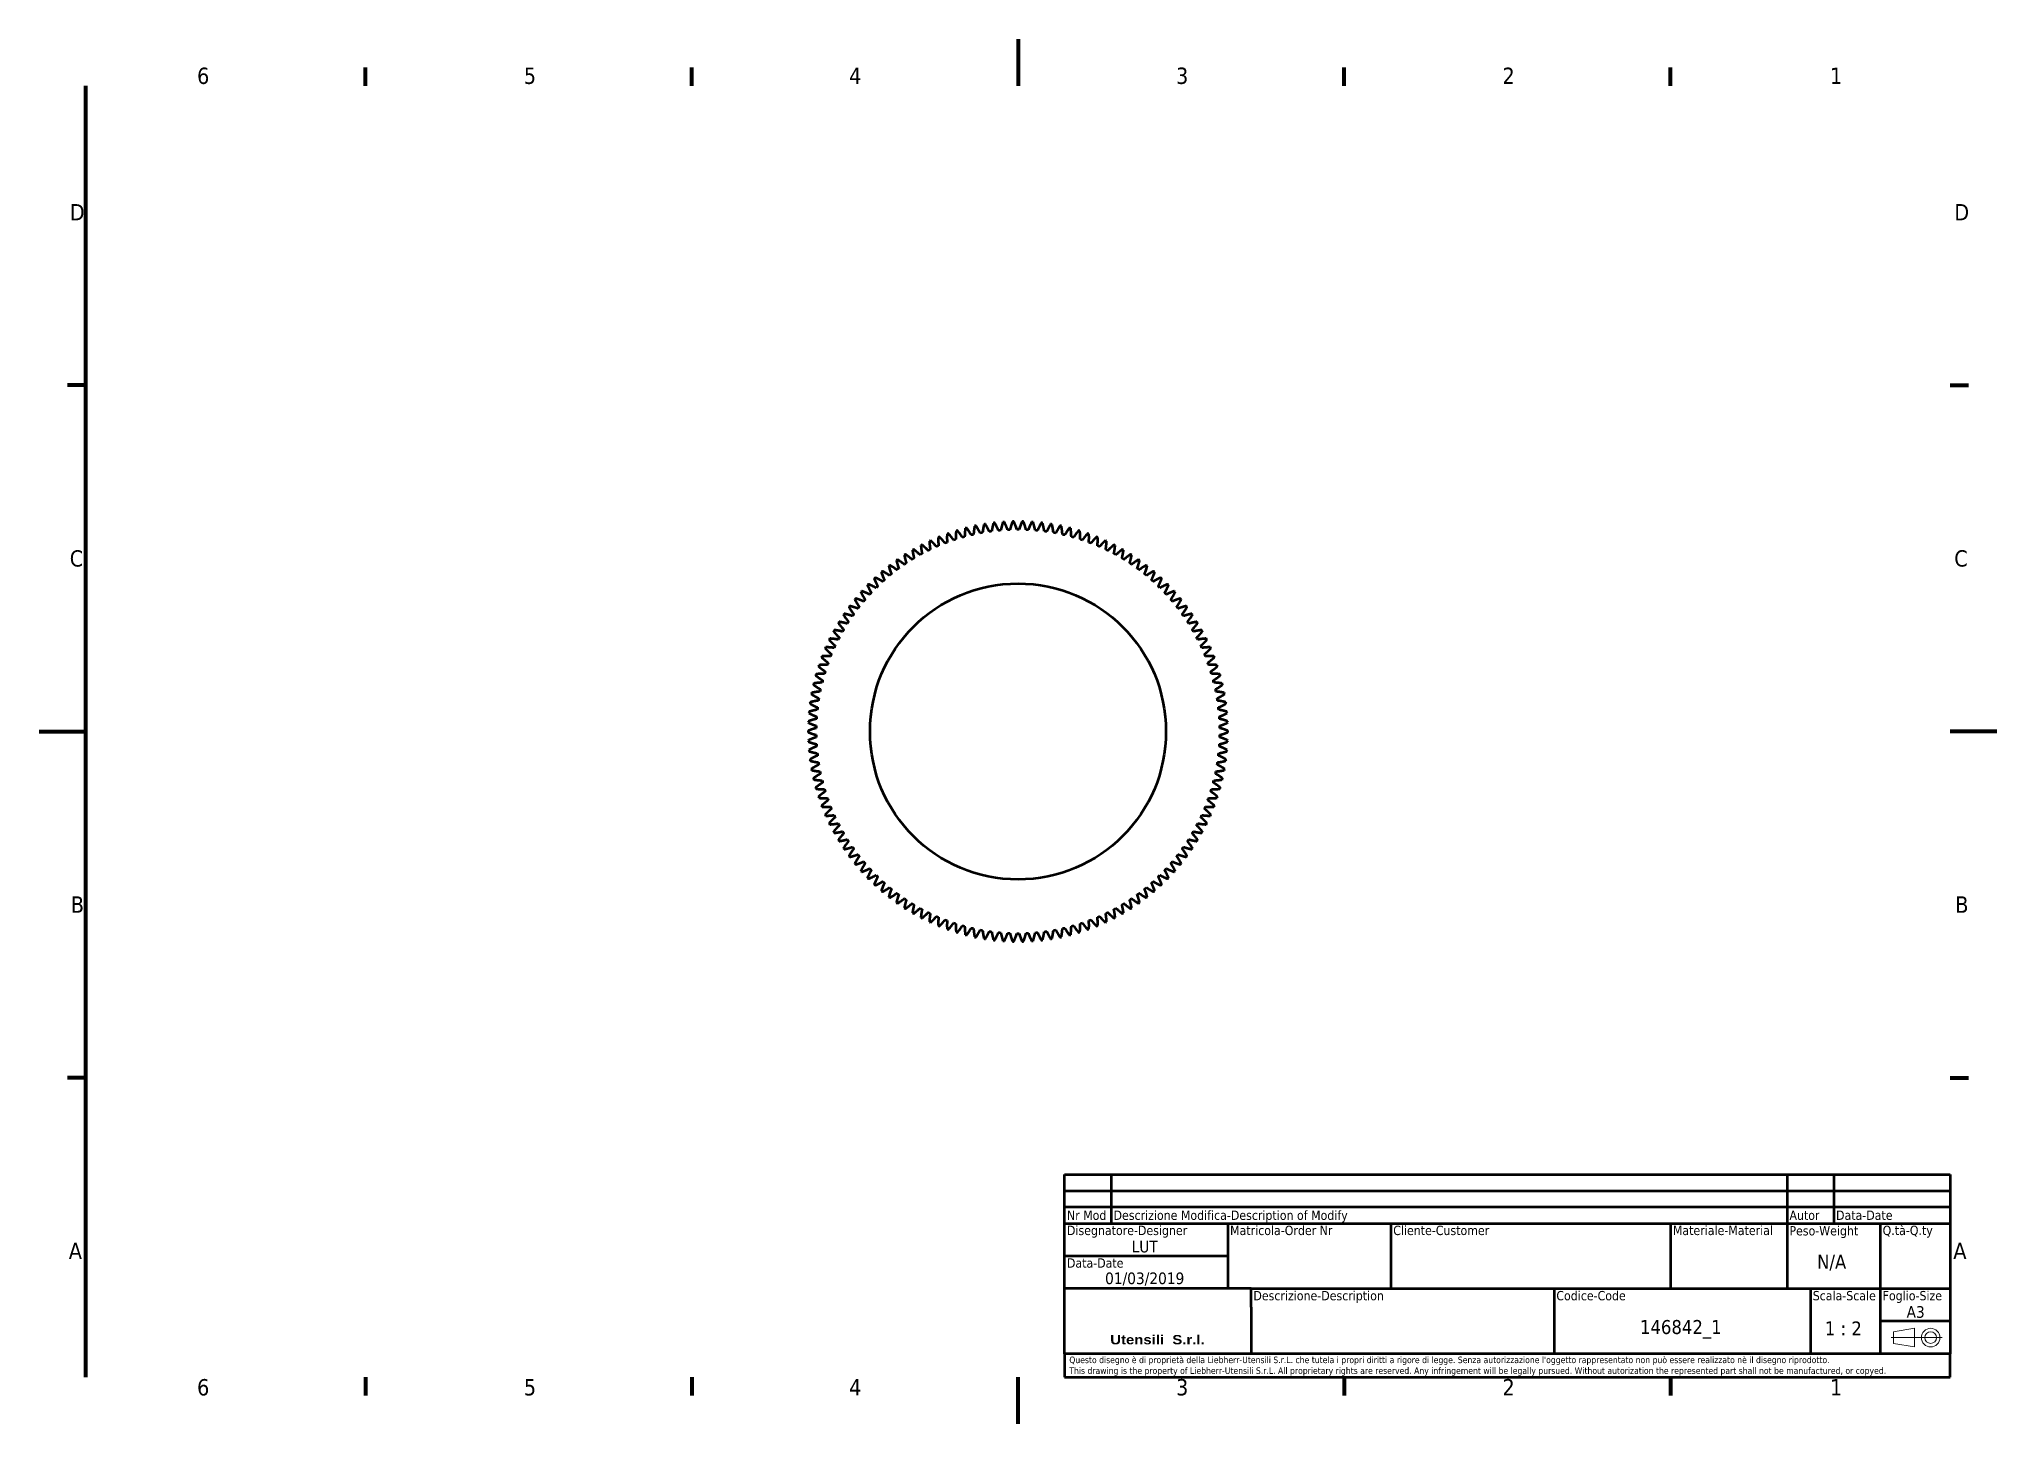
# Model space of a CAD drawing. Header units: millimetres. Extents: x 0 to 840, y 0 to 594.
import ezdxf
from ezdxf.enums import TextEntityAlignment as Align

# ---------------------------------------------------------------- set-up
doc = ezdxf.new("R2010")
doc.units = ezdxf.units.MM
doc.header["$LTSCALE"] = 2
for name, color, linetype, lineweight in [('Bordo (ISO)', 7, 'Continuous', 70), ('Titolo (ISO)', 7, 'Continuous', 50), ('Visibile (ISO)', 7, 'Continuous', 50)]:
    doc.layers.add(name, color=color, linetype=linetype, lineweight=lineweight)
doc.styles.add('Stile testo39', font='tahoma.ttf')
doc.styles.add('Stile testo42', font='tahoma.ttf')
doc.styles.add('Testo nota (ISO)', font='tahoma.ttf')

# ---------------------------------------------------------------- blocks, each defined once
blk = doc.blocks.new('Bordi Default Border')
at = {"layer": 'Bordo (ISO)'}
for p, q in [((70, 287), (70, 290.9)), ((140, 287), (140, 290.9)), ((280, 287), (280, 290.9)), ((350, 287), (350, 290.9)), ((10, 222.75), (6.1, 222.75)), ((410, 222.75), (413.9, 222.75)), ((10, 74.25), (6.1, 74.25)), ((410, 74.25), (413.9, 74.25)), ((70, 10), (70, 6.1)), ((140, 10), (140, 6.1)), ((280, 10), (280, 6.1)), ((350, 10), (350, 6.1))]:
    blk.add_line(p, q, dxfattribs=at)
at = {"layer": 'Bordo (ISO)', "flags": 128}
for points in [[(210, 297), (210, 287)], [(10, 10), (10, 287)], [(0, 148.5), (10, 148.5)], [(420, 148.5), (410, 148.5)], [(210, 0), (210, 10)]]:
    blk.add_lwpolyline(points, dxfattribs=at)
at = {"layer": 'Bordo (ISO)', "char_height": 3.5, "attachment_point": 7, "style": 'Testo nota (ISO)'}
for s, insert in [('6', (33.88, 287.33)), ('5', (103.98, 287.33)), ('4', (173.78, 287.4)), ('3', (243.91, 287.33)), ('2', (313.94, 287.4)), ('1', (384.21, 287.4)), ('D', (6.57, 258.13)), ('D', (410.87, 258.13)), ('C', (6.56, 183.81)), ('C', (410.86, 183.81)), ('B', (6.78, 109.63)), ('B', (411.08, 109.63)), ('A', (6.36, 35.38)), ('A', (410.66, 35.38)), ('6', (33.88, 6.03)), ('5', (103.98, 6.03)), ('4', (173.78, 6.1)), ('3', (243.91, 6.03)), ('2', (313.94, 6.1)), ('1', (384.21, 6.1))]:
    blk.add_mtext(s, dxfattribs=dict(at, insert=insert))
blk = doc.blocks.new('Cartigli ISO')
at = {"layer": 'Titolo (ISO)'}
for p, q in [((493.41, 144.28), (683.41, 144.28)), ((493.41, 105.78), (493.41, 144.28)), ((503.41, 144.28), (503.41, 133.78)), ((648.41, 144.28), (648.41, 133.78)), ((658.41, 144.28), (658.41, 133.78)), ((683.41, 144.28), (683.41, 105.78)), ((493.41, 140.78), (683.41, 140.78)), ((683.41, 137.28), (493.41, 137.28)), ((493.41, 133.78), (683.41, 133.78)), ((528.41, 133.78), (528.41, 119.78)), ((563.41, 133.78), (563.41, 119.78)), ((623.41, 133.78), (623.41, 119.78)), ((648.41, 133.78), (648.41, 119.78)), ((668.41, 133.78), (668.41, 119.78)), ((528.41, 126.78), (493.41, 126.78)), ((533.41, 119.78), (493.41, 119.78)), ((533.41, 119.78), (643.41, 119.78)), ((533.41, 115.78), (533.41, 119.78)), ((598.41, 119.78), (598.41, 105.78)), ((643.41, 119.78), (683.41, 119.78)), ((653.41, 119.78), (653.41, 105.78)), ((668.41, 119.78), (668.41, 105.78)), ((533.41, 115.78), (533.41, 105.78)), ((683.41, 112.78), (668.41, 112.78)), ((683.41, 105.78), (493.41, 105.78)), ((493.41, 105.78), (493.41, 100.78)), ((683.41, 100.78), (683.41, 105.78)), ((493.41, 100.78), (683.41, 100.78))]:
    blk.add_line(p, q, dxfattribs=at)
at = {"layer": 'Titolo (ISO)', "linetype": 'Continuous', "lineweight": 18}
blk.add_line((681.71, 109.28), (670.71, 109.28), dxfattribs=at)
at = {"layer": 'Titolo (ISO)', "lineweight": 18}
for p, q in [((671.21, 110.53), (675.71, 111.28)), ((671.21, 108.03), (671.21, 110.53)), ((675.71, 111.28), (675.71, 107.28)), ((675.71, 107.28), (671.21, 108.03))]:
    blk.add_line(p, q, dxfattribs=at)
for radius in [2, 1.25]:
    blk.add_circle((679.21, 109.28), radius, dxfattribs=at)
at = {"layer": 'Titolo (ISO)', "char_height": 2, "attachment_point": 1, "style": 'Testo nota (ISO)'}
for s, insert in [('\\fTahoma|b0|i0;\\H2.0000;Nr Mod', (493.91, 136.53)), ('\\fTahoma|b0|i0;\\H2.0000;Descrizione Modifica-Description of Modify', (503.91, 136.53)), ('\\fTahoma|b0|i0;\\H2.0000;Autor', (648.91, 136.53)), ('\\fTahoma|b0|i0;\\H2.0000;Data-Date ', (658.91, 136.53)), ('\\fTahoma|b0|i0;\\H2.0000;Disegnatore-Designer', (493.91, 133.28)), ('\\fTahoma|b0|i0;\\H2.0000;Matricola-Order Nr', (528.91, 133.28)), ('\\fTahoma|b0|i0;\\H2.0000;Cliente-Customer', (563.91, 133.28)), ('\\fTahoma|b0|i0;\\H2.0000;Materiale-Material', (623.91, 133.28)), ('\\fTahoma|b0|i0;\\H2.0000;Peso-Weight\\P', (648.91, 133.2)), ('\\fTahoma|b0|i0;\\H2.0000;Q.tà-Q.ty', (668.91, 133.28)), ('\\fTahoma|b0|i0;\\H2.0000;Data-Date', (493.91, 126.28)), ('\\fTahoma|b0|i0;\\H2.0000;Descrizione-Description', (533.91, 119.28)), ('\\fTahoma|b0|i0;\\H2.0000;Codice-Code', (598.91, 119.28)), ('\\fTahoma|b0|i0;\\H2.0000;Scala-Scale', (653.91, 119.28)), ('\\fTahoma|b0|i0;\\H2.0000;Foglio-Size', (668.91, 119.28)), ('\\fArial Black|b0|i0;\\H2.0000;Utensili  S.r.l.', (503.2, 109.84))]:
    blk.add_mtext(s, dxfattribs=dict(at, insert=insert))
at = {"layer": 'Titolo (ISO)', "insert": (494.41, 105.21), "char_height": 1.4, "attachment_point": 1, "line_spacing_factor": 0.987884, "style": 'Testo nota (ISO)'}
blk.add_mtext("\\fTahoma|b0|i0;\\H1.4000;Questo disegno è di proprietà della Liebherr-Utensili S.r.L. che tutela i propri diritti a rigore di legge. Senza autorizzazione l'oggetto rappresentato non può essere realizzato nè il disegno riprodotto.\\P\\fTahoma|b0|i0;\\H1.4000;This drawing is the property of Liebherr-Utensili S.r.L. All proprietary rights are reserved. Any infringement will be legally pursued. Without autorization the represented part shall not be manufactured, or copyed.", dxfattribs=at)
at = {"layer": 'Titolo (ISO)'}
for tag, p, height, style in [('AUTORE_001', (507.79, 127.56), 2.5, 'Stile testo39'), ('MASSA\\P3;_001', (654.84, 124.04), 3, 'Stile testo42'), ('DATA_CREAZIONE_001', (502.09, 120.75), 2.5, 'Stile testo39'), ('Dimensioni_foglio_001', (674.04, 113.53), 2.5, 'Stile testo39'), ('NUMERO_PARTE_001', (616.84, 110.05), 3, 'Stile testo42'), ('Scala_vista_iniziale_001', (656.5, 109.75), 3, 'Stile testo42')]:
    blk.add_attdef(tag, p, '', height=height, dxfattribs=dict(at, style=style))
for tag, height, style, p in [('MATRICOLA', 3, 'Stile testo42', (545.91, 125.28)), ('CLIENTE', 3.5, 'Testo nota (ISO)', (593.41, 125.28)), ('MATERIALE', 3, 'Stile testo42', (635.91, 125.28)), ("QUANTITA'", 3, 'Stile testo42', (675.91, 125.28)), ('DESCRIZIONE', 3, 'Stile testo42', (565.91, 111.28))]:
    blk.add_attdef(tag, text='', height=height, dxfattribs=dict(at, style=style)).set_placement(p, align=Align.MIDDLE_CENTER)

msp = doc.modelspace()

# ---------------------------------------------------------------- linework, layer by layer
at = {"layer": 'Visibile (ISO)'}
msp.add_circle((420, 297), 63.5, dxfattribs=at)
for radius, start, end in [(90.05, 96.33402, 96.70946), (90.05, 93.72533, 94.10076), (90.05, 91.11663, 91.49207), (90.05, 88.50793, 88.88337), (90.05, 85.89924, 86.27467), (90.05, 83.29054, 83.66598), (90.05, 114.59489, 114.97033), (90.05, 111.9862, 112.36163), (86.65, 110.53719, 111.20194), (90.05, 109.3775, 109.75294), (86.65, 107.9285, 108.59324), (90.05, 106.7688, 107.14424), (86.65, 105.3198, 105.98455), (90.05, 104.16011, 104.53554), (86.65, 102.71111, 103.37585), (90.05, 101.55141, 101.92685), (86.65, 100.10241, 100.76716), (90.05, 98.94272, 99.31815), (86.65, 97.49371, 98.15846), (86.65, 94.88502, 95.54976), (86.65, 92.27632, 92.94107), (86.65, 89.66763, 90.33237), (86.65, 87.05893, 87.72368), (86.65, 84.45024, 85.11498), (86.65, 81.84154, 82.50629), (90.05, 80.68185, 81.05728), (86.65, 79.23284, 79.89759), (90.05, 78.07315, 78.44859), (86.65, 76.62415, 77.28889), (90.05, 75.46446, 75.83989), (86.65, 74.01545, 74.6802), (90.05, 72.85576, 73.2312), (86.65, 71.40676, 72.0715), (90.05, 70.24706, 70.6225), (86.65, 68.79806, 69.46281), (90.05, 67.63837, 68.0138), (90.05, 65.02967, 65.40511), (90.05, 125.02967, 125.40511), (90.05, 122.42098, 122.79641), (86.65, 120.97197, 121.63672), (90.05, 119.81228, 120.18772), (86.65, 118.36328, 119.02803), (90.05, 117.20359, 117.57902), (86.65, 115.75458, 116.41933), (86.65, 113.14589, 113.81063), (86.65, 66.18937, 66.85411), (86.65, 63.58067, 64.24542), (86.65, 60.97197, 61.63672), (90.05, 62.42098, 62.79641), (86.65, 58.36328, 59.02803), (90.05, 59.81228, 60.18772), (90.05, 57.20359, 57.57902), (90.05, 54.59489, 54.97033), (90.05, 132.85576, 133.2312), (90.05, 130.24706, 130.6225), (86.65, 131.40676, 132.0715), (90.05, 127.63837, 128.0138), (86.65, 128.79806, 129.46281), (86.65, 126.18937, 126.85411), (86.65, 123.58067, 124.24542), (86.65, 55.75458, 56.41933), (86.65, 53.14589, 53.81063), (86.65, 50.53719, 51.20194), (90.05, 51.9862, 52.36163), (86.65, 47.9285, 48.59324), (90.05, 49.3775, 49.75294), (90.05, 46.7688, 47.14424), (90.05, 140.68185, 141.05728), (90.05, 138.07315, 138.44859), (86.65, 139.23284, 139.89759), (90.05, 135.46446, 135.83989), (86.65, 136.62415, 137.28889), (86.65, 134.01545, 134.6802), (86.65, 45.3198, 45.98455), (86.65, 42.71111, 43.37585), (90.05, 44.16011, 44.53554), (86.65, 40.10241, 40.76716), (90.05, 41.55141, 41.92685), (90.05, 38.94272, 39.31815), (90.05, 145.89924, 146.27467), (90.05, 143.29054, 143.66598), (86.65, 144.45024, 145.11498), (86.65, 141.84154, 142.50629), (86.65, 37.49371, 38.15846), (86.65, 34.88502, 35.54976), (90.05, 36.33402, 36.70946), (90.05, 33.72533, 34.10076), (90.05, 153.72533, 154.10076), (90.05, 151.11663, 151.49207), (86.65, 152.27632, 152.94107), (90.05, 148.50793, 148.88337), (86.65, 149.66763, 150.33237), (86.65, 147.05893, 147.72368), (86.65, 32.27632, 32.94107), (86.65, 29.66763, 30.33237), (86.65, 27.05893, 27.72368), (90.05, 31.11663, 31.49207), (90.05, 28.50793, 28.88337), (90.05, 25.89924, 26.27467), (90.05, 158.94272, 159.31815), (90.05, 156.33402, 156.70946), (86.65, 157.49371, 158.15846), (86.65, 154.88502, 155.54976), (86.65, 24.45024, 25.11498), (86.65, 21.84154, 22.50629), (90.05, 23.29054, 23.66598), (90.05, 20.68185, 21.05728), (90.05, 164.16011, 164.53554), (90.05, 161.55141, 161.92685), (86.65, 162.71111, 163.37585), (86.65, 160.10241, 160.76716), (86.65, 19.23284, 19.89759), (86.65, 16.62415, 17.28889), (90.05, 18.07315, 18.44859), (90.05, 15.46446, 15.83989), (90.05, 169.3775, 169.75294), (90.05, 166.7688, 167.14424), (86.65, 170.53719, 171.20194), (86.65, 167.9285, 168.59324), (86.65, 165.3198, 165.98455), (86.65, 14.01545, 14.6802), (86.65, 11.40676, 12.0715), (86.65, 8.79806, 9.46281), (90.05, 12.85576, 13.2312), (90.05, 10.24706, 10.6225), (90.05, 174.59489, 174.97033), (90.05, 171.9862, 172.36163), (86.65, 175.75458, 176.41933), (86.65, 173.14589, 173.81063), (86.65, 6.18937, 6.85411), (86.65, 3.58067, 4.24542), (90.05, 7.63837, 8.0138), (90.05, 5.02967, 5.40511), (90.05, 179.81228, 180.18772), (90.05, 177.20359, 177.57902), (86.65, 178.36328, 179.02803), (86.65, 180.97197, 181.63672), (86.65, 0.97197, 1.63672), (86.65, 358.36328, 359.02803), (90.05, 2.42098, 2.79641), (90.05, 359.81228, 0.18772), (90.05, 182.42098, 182.79641), (90.05, 185.02967, 185.40511), (86.65, 183.58067, 184.24542), (86.65, 186.18937, 186.85411), (86.65, 353.14589, 353.81063), (86.65, 355.75458, 356.41933), (90.05, 354.59489, 354.97033), (90.05, 357.20359, 357.57902), (90.05, 187.63837, 188.0138), (90.05, 190.24706, 190.6225), (86.65, 188.79806, 189.46281), (86.65, 191.40676, 192.0715), (86.65, 347.9285, 348.59324), (86.65, 350.53719, 351.20194), (90.05, 349.3775, 349.75294), (90.05, 351.9862, 352.36163), (90.05, 192.85576, 193.2312), (90.05, 195.46446, 195.83989), (90.05, 198.07315, 198.44859), (86.65, 194.01545, 194.6802), (86.65, 196.62415, 197.28889), (86.65, 342.71111, 343.37585), (86.65, 345.3198, 345.98455), (90.05, 341.55141, 341.92685), (90.05, 344.16011, 344.53554), (90.05, 346.7688, 347.14424), (90.05, 200.68185, 201.05728), (90.05, 203.29054, 203.66598), (86.65, 199.23284, 199.89759), (86.65, 201.84154, 202.50629), (86.65, 204.45024, 205.11498), (86.65, 334.88502, 335.54976), (86.65, 337.49371, 338.15846), (86.65, 340.10241, 340.76716), (90.05, 336.33402, 336.70946), (90.05, 338.94272, 339.31815), (90.05, 205.89924, 206.27467), (90.05, 208.50793, 208.88337), (86.65, 207.05893, 207.72368), (86.65, 209.66763, 210.33237), (86.65, 329.66763, 330.33237), (86.65, 332.27632, 332.94107), (90.05, 331.11663, 331.49207), (90.05, 333.72533, 334.10076), (90.05, 211.11663, 211.49207), (90.05, 213.72533, 214.10076), (86.65, 212.27632, 212.94107), (90.05, 216.33402, 216.70946), (86.65, 214.88502, 215.54976), (86.65, 217.49371, 218.15846), (86.65, 321.84154, 322.50629), (86.65, 324.45024, 325.11498), (90.05, 323.29054, 323.66598), (86.65, 327.05893, 327.72368), (90.05, 325.89924, 326.27467), (90.05, 328.50793, 328.88337), (90.05, 218.94272, 219.31815), (90.05, 221.55141, 221.92685), (86.65, 220.10241, 220.76716), (86.65, 222.71111, 223.37585), (86.65, 225.3198, 225.98455), (86.65, 314.01545, 314.6802), (86.65, 316.62415, 317.28889), (86.65, 319.23284, 319.89759), (90.05, 318.07315, 318.44859), (90.05, 320.68185, 321.05728), (90.05, 224.16011, 224.53554), (90.05, 226.7688, 227.14424), (90.05, 229.3775, 229.75294), (86.65, 227.9285, 228.59324), (86.65, 230.53719, 231.20194), (86.65, 233.14589, 233.81063), (86.65, 306.18937, 306.85411), (86.65, 308.79806, 309.46281), (86.65, 311.40676, 312.0715), (90.05, 310.24706, 310.6225), (90.05, 312.85576, 313.2312), (90.05, 315.46446, 315.83989), (90.05, 231.9862, 232.36163), (90.05, 234.59489, 234.97033), (90.05, 237.20359, 237.57902), (86.65, 235.75458, 236.41933), (86.65, 238.36328, 239.02803), (90.05, 239.81228, 240.18772), (86.65, 240.97197, 241.63672), (86.65, 243.58067, 244.24542), (86.65, 295.75458, 296.41933), (86.65, 298.36328, 299.02803), (86.65, 300.97197, 301.63672), (90.05, 299.81228, 300.18772), (86.65, 303.58067, 304.24542), (90.05, 302.42098, 302.79641), (90.05, 305.02967, 305.40511), (90.05, 307.63837, 308.0138), (90.05, 242.42098, 242.79641), (90.05, 245.02967, 245.40511), (86.65, 246.18937, 246.85411), (90.05, 247.63837, 248.0138), (86.65, 248.79806, 249.46281), (90.05, 250.24706, 250.6225), (86.65, 251.40676, 252.0715), (90.05, 252.85576, 253.2312), (86.65, 254.01545, 254.6802), (86.65, 256.62415, 257.28889), (86.65, 259.23284, 259.89759), (86.65, 261.84154, 262.50629), (86.65, 264.45024, 265.11498), (86.65, 267.05893, 267.72368), (86.65, 269.66763, 270.33237), (86.65, 272.27632, 272.94107), (86.65, 274.88502, 275.54976), (86.65, 277.49371, 278.15846), (86.65, 280.10241, 280.76716), (86.65, 282.71111, 283.37585), (86.65, 285.3198, 285.98455), (90.05, 286.7688, 287.14424), (86.65, 287.9285, 288.59324), (90.05, 289.3775, 289.75294), (86.65, 290.53719, 291.20194), (90.05, 291.9862, 292.36163), (86.65, 293.14589, 293.81063), (90.05, 294.59489, 294.97033), (90.05, 297.20359, 297.57902), (90.05, 255.46446, 255.83989), (90.05, 258.07315, 258.44859), (90.05, 260.68185, 261.05728), (90.05, 263.29054, 263.66598), (90.05, 265.89924, 266.27467), (90.05, 268.50793, 268.88337), (90.05, 271.11663, 271.49207), (90.05, 273.72533, 274.10076), (90.05, 276.33402, 276.70946), (90.05, 278.94272, 279.31815), (90.05, 281.55141, 281.92685), (90.05, 284.16011, 284.53554)]:
    msp.add_arc((420, 297), radius, start, end, dxfattribs=at)
for points, knots in [([(409.48, 386.44), (409.27, 385.7), (409.05, 384.82), (408.87, 383.94), (408.72, 383.05), (408.7, 382.91)], [0, 0, 0, 0, 0, 0.4208157, 0.5012693, 0.5012693, 0.5012693, 0.5012693, 0.5012693]), ([(411.62, 383.24), (411.57, 383.38), (411.23, 384.21), (410.85, 385.02), (410.43, 385.83), (410.07, 386.5)], [0.4987307, 0.4987307, 0.4987307, 0.4987307, 0.4987307, 0.5791843, 1, 1, 1, 1, 1]), ([(413.56, 386.82), (413.32, 386.1), (413.06, 385.23), (412.83, 384.35), (412.65, 383.48), (412.62, 383.34)], [0, 0, 0, 0, 0, 0.4208157, 0.5012693, 0.5012693, 0.5012693, 0.5012693, 0.5012693]), ([(415.55, 383.54), (415.51, 383.67), (415.21, 384.51), (414.87, 385.35), (414.49, 386.17), (414.15, 386.86)], [0.4987307, 0.4987307, 0.4987307, 0.4987307, 0.4987307, 0.5791843, 1, 1, 1, 1, 1]), ([(417.66, 387.02), (417.38, 386.31), (417.08, 385.45), (416.82, 384.59), (416.59, 383.72), (416.56, 383.58)], [0, 0, 0, 0, 0, 0.4208157, 0.5012693, 0.5012693, 0.5012693, 0.5012693, 0.5012693]), ([(419.5, 383.65), (419.46, 383.79), (419.19, 384.64), (418.89, 385.49), (418.55, 386.33), (418.25, 387.03)], [0.4987307, 0.4987307, 0.4987307, 0.4987307, 0.4987307, 0.5791843, 1, 1, 1, 1, 1]), ([(421.75, 387.03), (421.45, 386.33), (421.11, 385.49), (420.81, 384.64), (420.54, 383.79), (420.5, 383.65)], [0, 0, 0, 0, 0, 0.4208157, 0.5012693, 0.5012693, 0.5012693, 0.5012693, 0.5012693]), ([(423.44, 383.58), (423.41, 383.72), (423.18, 384.59), (422.92, 385.45), (422.62, 386.31), (422.34, 387.02)], [0.4987307, 0.4987307, 0.4987307, 0.4987307, 0.4987307, 0.5791843, 1, 1, 1, 1, 1]), ([(425.85, 386.86), (425.51, 386.17), (425.13, 385.35), (424.79, 384.51), (424.49, 383.67), (424.45, 383.54)], [0, 0, 0, 0, 0, 0.4208157, 0.5012693, 0.5012693, 0.5012693, 0.5012693, 0.5012693]), ([(427.38, 383.34), (427.35, 383.48), (427.17, 384.35), (426.94, 385.23), (426.68, 386.1), (426.44, 386.82)], [0.4987307, 0.4987307, 0.4987307, 0.4987307, 0.4987307, 0.5791843, 1, 1, 1, 1, 1]), ([(429.93, 386.5), (429.57, 385.83), (429.15, 385.02), (428.77, 384.21), (428.43, 383.38), (428.38, 383.24)], [0, 0, 0, 0, 0, 0.4208157, 0.5012693, 0.5012693, 0.5012693, 0.5012693, 0.5012693]), ([(431.3, 382.91), (431.28, 383.05), (431.13, 383.94), (430.95, 384.82), (430.73, 385.7), (430.52, 386.44)], [0.4987307, 0.4987307, 0.4987307, 0.4987307, 0.4987307, 0.5791843, 1, 1, 1, 1, 1]), ([(381.98, 378.63), (382.02, 377.87), (382.08, 376.96), (382.19, 376.07), (382.33, 375.18), (382.35, 375.04)], [0, 0, 0, 0, 0, 0.4208157, 0.5012693, 0.5012693, 0.5012693, 0.5012693, 0.5012693]), ([(385.02, 376.27), (384.93, 376.38), (384.34, 377.07), (383.73, 377.72), (383.08, 378.36), (382.52, 378.88)], [0.4987307, 0.4987307, 0.4987307, 0.4987307, 0.4987307, 0.5791843, 1, 1, 1, 1, 1]), ([(385.74, 380.28), (385.74, 379.52), (385.76, 378.61), (385.82, 377.71), (385.92, 376.82), (385.94, 376.68)], [0, 0, 0, 0, 0, 0.4208157, 0.5012693, 0.5012693, 0.5012693, 0.5012693, 0.5012693]), ([(388.66, 377.78), (388.58, 377.9), (388.02, 378.61), (387.44, 379.29), (386.82, 379.96), (386.29, 380.5)], [0.4987307, 0.4987307, 0.4987307, 0.4987307, 0.4987307, 0.5791843, 1, 1, 1, 1, 1]), ([(389.57, 381.75), (389.53, 380.99), (389.51, 380.08), (389.53, 379.18), (389.59, 378.29), (389.6, 378.14)], [0, 0, 0, 0, 0, 0.4208157, 0.5012693, 0.5012693, 0.5012693, 0.5012693, 0.5012693]), ([(392.37, 379.13), (392.29, 379.25), (391.77, 379.98), (391.22, 380.69), (390.63, 381.38), (390.12, 381.95)], [0.4987307, 0.4987307, 0.4987307, 0.4987307, 0.4987307, 0.5791843, 1, 1, 1, 1, 1]), ([(393.45, 383.05), (393.38, 382.29), (393.32, 381.38), (393.3, 380.48), (393.32, 379.59), (393.33, 379.44)], [0, 0, 0, 0, 0, 0.4208157, 0.5012693, 0.5012693, 0.5012693, 0.5012693, 0.5012693]), ([(396.14, 380.3), (396.06, 380.42), (395.58, 381.17), (395.06, 381.91), (394.5, 382.63), (394.02, 383.22)], [0.4987307, 0.4987307, 0.4987307, 0.4987307, 0.4987307, 0.5791843, 1, 1, 1, 1, 1]), ([(397.4, 384.17), (397.29, 383.41), (397.19, 382.51), (397.13, 381.61), (397.11, 380.71), (397.11, 380.57)], [0, 0, 0, 0, 0, 0.4208157, 0.5012693, 0.5012693, 0.5012693, 0.5012693, 0.5012693]), ([(399.95, 381.3), (399.88, 381.42), (399.43, 382.2), (398.95, 382.96), (398.43, 383.7), (397.97, 384.32)], [0.4987307, 0.4987307, 0.4987307, 0.4987307, 0.4987307, 0.5791843, 1, 1, 1, 1, 1]), ([(401.39, 385.11), (401.25, 384.36), (401.11, 383.46), (401.01, 382.56), (400.94, 381.67), (400.93, 381.53)], [0, 0, 0, 0, 0, 0.4208157, 0.5012693, 0.5012693, 0.5012693, 0.5012693, 0.5012693]), ([(403.81, 382.12), (403.75, 382.25), (403.33, 383.05), (402.88, 383.83), (402.39, 384.59), (401.97, 385.23)], [0.4987307, 0.4987307, 0.4987307, 0.4987307, 0.4987307, 0.5791843, 1, 1, 1, 1, 1]), ([(405.42, 385.86), (405.25, 385.12), (405.06, 384.23), (404.92, 383.34), (404.82, 382.45), (404.8, 382.31)], [0, 0, 0, 0, 0, 0.4208157, 0.5012693, 0.5012693, 0.5012693, 0.5012693, 0.5012693]), ([(407.7, 382.77), (407.64, 382.9), (407.27, 383.72), (406.85, 384.52), (406.4, 385.3), (406, 385.96)], [0.4987307, 0.4987307, 0.4987307, 0.4987307, 0.4987307, 0.5791843, 1, 1, 1, 1, 1]), ([(434, 385.96), (433.6, 385.3), (433.15, 384.52), (432.73, 383.72), (432.36, 382.9), (432.3, 382.77)], [0, 0, 0, 0, 0, 0.4208157, 0.5012693, 0.5012693, 0.5012693, 0.5012693, 0.5012693]), ([(435.2, 382.31), (435.18, 382.45), (435.08, 383.34), (434.94, 384.23), (434.75, 385.12), (434.58, 385.86)], [0.4987307, 0.4987307, 0.4987307, 0.4987307, 0.4987307, 0.5791843, 1, 1, 1, 1, 1]), ([(438.03, 385.23), (437.61, 384.59), (437.12, 383.83), (436.67, 383.05), (436.25, 382.25), (436.19, 382.12)], [0, 0, 0, 0, 0, 0.4208157, 0.5012693, 0.5012693, 0.5012693, 0.5012693, 0.5012693]), ([(439.07, 381.53), (439.06, 381.67), (438.99, 382.56), (438.89, 383.46), (438.75, 384.36), (438.61, 385.11)], [0.4987307, 0.4987307, 0.4987307, 0.4987307, 0.4987307, 0.5791843, 1, 1, 1, 1, 1]), ([(442.03, 384.32), (441.57, 383.7), (441.05, 382.96), (440.57, 382.2), (440.12, 381.42), (440.05, 381.3)], [0, 0, 0, 0, 0, 0.4208157, 0.5012693, 0.5012693, 0.5012693, 0.5012693, 0.5012693]), ([(442.89, 380.57), (442.89, 380.71), (442.87, 381.61), (442.81, 382.51), (442.71, 383.41), (442.6, 384.17)], [0.4987307, 0.4987307, 0.4987307, 0.4987307, 0.4987307, 0.5791843, 1, 1, 1, 1, 1]), ([(445.98, 383.22), (445.5, 382.63), (444.94, 381.91), (444.42, 381.17), (443.94, 380.42), (443.86, 380.3)], [0, 0, 0, 0, 0, 0.4208157, 0.5012693, 0.5012693, 0.5012693, 0.5012693, 0.5012693]), ([(446.67, 379.44), (446.68, 379.59), (446.7, 380.48), (446.68, 381.38), (446.62, 382.29), (446.55, 383.05)], [0.4987307, 0.4987307, 0.4987307, 0.4987307, 0.4987307, 0.5791843, 1, 1, 1, 1, 1]), ([(449.88, 381.95), (449.37, 381.38), (448.78, 380.69), (448.23, 379.98), (447.71, 379.25), (447.63, 379.13)], [0, 0, 0, 0, 0, 0.4208157, 0.5012693, 0.5012693, 0.5012693, 0.5012693, 0.5012693]), ([(450.4, 378.14), (450.41, 378.29), (450.47, 379.18), (450.49, 380.08), (450.47, 380.99), (450.43, 381.75)], [0.4987307, 0.4987307, 0.4987307, 0.4987307, 0.4987307, 0.5791843, 1, 1, 1, 1, 1]), ([(453.71, 380.5), (453.18, 379.96), (452.56, 379.29), (451.98, 378.61), (451.42, 377.9), (451.34, 377.78)], [0, 0, 0, 0, 0, 0.4208157, 0.5012693, 0.5012693, 0.5012693, 0.5012693, 0.5012693]), ([(454.06, 376.68), (454.08, 376.82), (454.18, 377.71), (454.24, 378.61), (454.26, 379.52), (454.26, 380.28)], [0.4987307, 0.4987307, 0.4987307, 0.4987307, 0.4987307, 0.5791843, 1, 1, 1, 1, 1]), ([(457.48, 378.88), (456.92, 378.36), (456.27, 377.72), (455.66, 377.07), (455.07, 376.38), (454.98, 376.27)], [0, 0, 0, 0, 0, 0.4208157, 0.5012693, 0.5012693, 0.5012693, 0.5012693, 0.5012693]), ([(457.65, 375.04), (457.67, 375.18), (457.81, 376.07), (457.92, 376.96), (457.98, 377.87), (458.02, 378.63)], [0.4987307, 0.4987307, 0.4987307, 0.4987307, 0.4987307, 0.5791843, 1, 1, 1, 1, 1]), ([(367.83, 370.4), (368, 369.65), (368.23, 368.77), (368.49, 367.91), (368.79, 367.07), (368.84, 366.93)], [0, 0, 0, 0, 0, 0.4208157, 0.5012693, 0.5012693, 0.5012693, 0.5012693, 0.5012693]), ([(371.24, 368.63), (371.13, 368.72), (370.43, 369.28), (369.71, 369.82), (368.95, 370.33), (368.31, 370.74)], [0.4987307, 0.4987307, 0.4987307, 0.4987307, 0.4987307, 0.5791843, 1, 1, 1, 1, 1]), ([(371.22, 372.7), (371.36, 371.95), (371.55, 371.06), (371.77, 370.18), (372.03, 369.33), (372.07, 369.19)], [0, 0, 0, 0, 0, 0.4208157, 0.5012693, 0.5012693, 0.5012693, 0.5012693, 0.5012693]), ([(374.55, 370.77), (374.44, 370.87), (373.77, 371.46), (373.07, 372.03), (372.35, 372.57), (371.72, 373.02)], [0.4987307, 0.4987307, 0.4987307, 0.4987307, 0.4987307, 0.5791843, 1, 1, 1, 1, 1]), ([(374.72, 374.84), (374.82, 374.08), (374.97, 373.18), (375.15, 372.3), (375.37, 371.43), (375.41, 371.3)], [0, 0, 0, 0, 0, 0.4208157, 0.5012693, 0.5012693, 0.5012693, 0.5012693, 0.5012693]), ([(377.95, 372.77), (377.85, 372.87), (377.21, 373.49), (376.54, 374.09), (375.83, 374.67), (375.23, 375.13)], [0.4987307, 0.4987307, 0.4987307, 0.4987307, 0.4987307, 0.5791843, 1, 1, 1, 1, 1]), ([(378.31, 376.82), (378.38, 376.06), (378.48, 375.16), (378.63, 374.27), (378.81, 373.39), (378.84, 373.25)], [0, 0, 0, 0, 0, 0.4208157, 0.5012693, 0.5012693, 0.5012693, 0.5012693, 0.5012693]), ([(381.45, 374.6), (381.35, 374.71), (380.74, 375.36), (380.09, 375.99), (379.42, 376.6), (378.83, 377.09)], [0.4987307, 0.4987307, 0.4987307, 0.4987307, 0.4987307, 0.5791843, 1, 1, 1, 1, 1]), ([(461.17, 377.09), (460.58, 376.6), (459.91, 375.99), (459.26, 375.36), (458.65, 374.71), (458.55, 374.6)], [0, 0, 0, 0, 0, 0.4208157, 0.5012693, 0.5012693, 0.5012693, 0.5012693, 0.5012693]), ([(461.16, 373.25), (461.19, 373.39), (461.37, 374.27), (461.52, 375.16), (461.62, 376.06), (461.69, 376.82)], [0.4987307, 0.4987307, 0.4987307, 0.4987307, 0.4987307, 0.5791843, 1, 1, 1, 1, 1]), ([(464.77, 375.13), (464.17, 374.67), (463.46, 374.09), (462.79, 373.49), (462.15, 372.87), (462.05, 372.77)], [0, 0, 0, 0, 0, 0.4208157, 0.5012693, 0.5012693, 0.5012693, 0.5012693, 0.5012693]), ([(464.59, 371.3), (464.63, 371.43), (464.85, 372.3), (465.03, 373.18), (465.18, 374.08), (465.28, 374.84)], [0.4987307, 0.4987307, 0.4987307, 0.4987307, 0.4987307, 0.5791843, 1, 1, 1, 1, 1]), ([(468.28, 373.02), (467.65, 372.57), (466.93, 372.03), (466.23, 371.46), (465.56, 370.87), (465.45, 370.77)], [0, 0, 0, 0, 0, 0.4208157, 0.5012693, 0.5012693, 0.5012693, 0.5012693, 0.5012693]), ([(467.93, 369.19), (467.97, 369.33), (468.23, 370.18), (468.45, 371.06), (468.64, 371.95), (468.78, 372.7)], [0.4987307, 0.4987307, 0.4987307, 0.4987307, 0.4987307, 0.5791843, 1, 1, 1, 1, 1]), ([(471.69, 370.74), (471.05, 370.33), (470.29, 369.82), (469.57, 369.28), (468.87, 368.72), (468.76, 368.63)], [0, 0, 0, 0, 0, 0.4208157, 0.5012693, 0.5012693, 0.5012693, 0.5012693, 0.5012693]), ([(471.16, 366.93), (471.21, 367.07), (471.51, 367.91), (471.77, 368.77), (472, 369.65), (472.17, 370.4)], [0.4987307, 0.4987307, 0.4987307, 0.4987307, 0.4987307, 0.5791843, 1, 1, 1, 1, 1]), ([(358.32, 362.61), (358.59, 361.9), (358.94, 361.06), (359.31, 360.24), (359.72, 359.44), (359.79, 359.31)], [0, 0, 0, 0, 0, 0.4208157, 0.5012693, 0.5012693, 0.5012693, 0.5012693, 0.5012693]), ([(361.94, 361.32), (361.82, 361.4), (361.05, 361.86), (360.26, 362.29), (359.45, 362.69), (358.75, 363.01)], [0.4987307, 0.4987307, 0.4987307, 0.4987307, 0.4987307, 0.5791843, 1, 1, 1, 1, 1]), ([(361.37, 365.35), (361.61, 364.62), (361.91, 363.77), (362.25, 362.93), (362.63, 362.12), (362.69, 361.99)], [0, 0, 0, 0, 0, 0.4208157, 0.5012693, 0.5012693, 0.5012693, 0.5012693, 0.5012693]), ([(364.93, 363.9), (364.81, 363.98), (364.06, 364.48), (363.29, 364.95), (362.5, 365.38), (361.82, 365.73)], [0.4987307, 0.4987307, 0.4987307, 0.4987307, 0.4987307, 0.5791843, 1, 1, 1, 1, 1]), ([(364.54, 367.95), (364.75, 367.21), (365.01, 366.34), (365.32, 365.49), (365.65, 364.66), (365.71, 364.53)], [0, 0, 0, 0, 0, 0.4208157, 0.5012693, 0.5012693, 0.5012693, 0.5012693, 0.5012693]), ([(368.03, 366.33), (367.91, 366.42), (367.19, 366.95), (366.45, 367.46), (365.67, 367.93), (365.01, 368.31)], [0.4987307, 0.4987307, 0.4987307, 0.4987307, 0.4987307, 0.5791843, 1, 1, 1, 1, 1]), ([(474.99, 368.31), (474.33, 367.93), (473.55, 367.46), (472.81, 366.95), (472.09, 366.42), (471.97, 366.33)], [0, 0, 0, 0, 0, 0.4208157, 0.5012693, 0.5012693, 0.5012693, 0.5012693, 0.5012693]), ([(474.29, 364.53), (474.35, 364.66), (474.68, 365.49), (474.99, 366.34), (475.25, 367.21), (475.46, 367.95)], [0.4987307, 0.4987307, 0.4987307, 0.4987307, 0.4987307, 0.5791843, 1, 1, 1, 1, 1]), ([(478.18, 365.73), (477.5, 365.38), (476.71, 364.95), (475.94, 364.48), (475.19, 363.98), (475.07, 363.9)], [0, 0, 0, 0, 0, 0.4208157, 0.5012693, 0.5012693, 0.5012693, 0.5012693, 0.5012693]), ([(477.31, 361.99), (477.37, 362.12), (477.75, 362.93), (478.09, 363.77), (478.39, 364.62), (478.63, 365.35)], [0.4987307, 0.4987307, 0.4987307, 0.4987307, 0.4987307, 0.5791843, 1, 1, 1, 1, 1]), ([(481.25, 363.01), (480.55, 362.69), (479.74, 362.29), (478.95, 361.86), (478.18, 361.4), (478.06, 361.32)], [0, 0, 0, 0, 0, 0.4208157, 0.5012693, 0.5012693, 0.5012693, 0.5012693, 0.5012693]), ([(480.21, 359.31), (480.28, 359.44), (480.69, 360.24), (481.06, 361.06), (481.41, 361.9), (481.68, 362.61)], [0.4987307, 0.4987307, 0.4987307, 0.4987307, 0.4987307, 0.5791843, 1, 1, 1, 1, 1]), ([(349.96, 353.6), (350.33, 352.93), (350.78, 352.14), (351.27, 351.39), (351.78, 350.65), (351.87, 350.54)], [0, 0, 0, 0, 0, 0.4208157, 0.5012693, 0.5012693, 0.5012693, 0.5012693, 0.5012693]), ([(353.72, 352.82), (353.59, 352.87), (352.77, 353.23), (351.93, 353.55), (351.06, 353.84), (350.33, 354.06)], [0.4987307, 0.4987307, 0.4987307, 0.4987307, 0.4987307, 0.5791843, 1, 1, 1, 1, 1]), ([(352.61, 356.73), (352.94, 356.04), (353.36, 355.24), (353.81, 354.46), (354.3, 353.7), (354.37, 353.58)], [0, 0, 0, 0, 0, 0.4208157, 0.5012693, 0.5012693, 0.5012693, 0.5012693, 0.5012693]), ([(356.33, 355.77), (356.2, 355.84), (355.4, 356.23), (354.57, 356.59), (353.72, 356.92), (353, 357.17)], [0.4987307, 0.4987307, 0.4987307, 0.4987307, 0.4987307, 0.5791843, 1, 1, 1, 1, 1]), ([(355.4, 359.74), (355.7, 359.03), (356.08, 358.21), (356.5, 357.41), (356.94, 356.63), (357.02, 356.51)], [0, 0, 0, 0, 0, 0.4208157, 0.5012693, 0.5012693, 0.5012693, 0.5012693, 0.5012693]), ([(359.07, 358.61), (358.95, 358.68), (358.16, 359.11), (357.35, 359.51), (356.52, 359.87), (355.81, 360.16)], [0.4987307, 0.4987307, 0.4987307, 0.4987307, 0.4987307, 0.5791843, 1, 1, 1, 1, 1]), ([(484.19, 360.16), (483.48, 359.87), (482.65, 359.51), (481.84, 359.11), (481.05, 358.68), (480.93, 358.61)], [0, 0, 0, 0, 0, 0.4208157, 0.5012693, 0.5012693, 0.5012693, 0.5012693, 0.5012693]), ([(482.98, 356.51), (483.06, 356.63), (483.5, 357.41), (483.92, 358.21), (484.3, 359.03), (484.6, 359.74)], [0.4987307, 0.4987307, 0.4987307, 0.4987307, 0.4987307, 0.5791843, 1, 1, 1, 1, 1]), ([(487, 357.17), (486.28, 356.92), (485.43, 356.59), (484.6, 356.23), (483.8, 355.84), (483.67, 355.77)], [0, 0, 0, 0, 0, 0.4208157, 0.5012693, 0.5012693, 0.5012693, 0.5012693, 0.5012693]), ([(485.63, 353.58), (485.7, 353.7), (486.19, 354.46), (486.64, 355.24), (487.06, 356.04), (487.39, 356.73)], [0.4987307, 0.4987307, 0.4987307, 0.4987307, 0.4987307, 0.5791843, 1, 1, 1, 1, 1]), ([(489.67, 354.06), (488.94, 353.84), (488.07, 353.55), (487.23, 353.23), (486.41, 352.87), (486.28, 352.82)], [0, 0, 0, 0, 0, 0.4208157, 0.5012693, 0.5012693, 0.5012693, 0.5012693, 0.5012693]), ([(488.13, 350.54), (488.22, 350.65), (488.73, 351.39), (489.22, 352.14), (489.67, 352.93), (490.04, 353.6)], [0.4987307, 0.4987307, 0.4987307, 0.4987307, 0.4987307, 0.5791843, 1, 1, 1, 1, 1]), ([(345.1, 347), (345.53, 346.36), (346.05, 345.62), (346.61, 344.91), (347.19, 344.23), (347.28, 344.12)], [0, 0, 0, 0, 0, 0.4208157, 0.5012693, 0.5012693, 0.5012693, 0.5012693, 0.5012693]), ([(348.92, 346.56), (348.78, 346.6), (347.93, 346.88), (347.07, 347.13), (346.18, 347.33), (345.43, 347.49)], [0.4987307, 0.4987307, 0.4987307, 0.4987307, 0.4987307, 0.5791843, 1, 1, 1, 1, 1]), ([(347.46, 350.36), (347.85, 349.7), (348.34, 348.94), (348.86, 348.2), (349.41, 347.49), (349.5, 347.38)], [0, 0, 0, 0, 0, 0.4208157, 0.5012693, 0.5012693, 0.5012693, 0.5012693, 0.5012693]), ([(351.25, 349.74), (351.12, 349.79), (350.28, 350.11), (349.42, 350.39), (348.55, 350.64), (347.81, 350.83)], [0.4987307, 0.4987307, 0.4987307, 0.4987307, 0.4987307, 0.5791843, 1, 1, 1, 1, 1]), ([(492.19, 350.83), (491.45, 350.64), (490.58, 350.39), (489.72, 350.11), (488.88, 349.79), (488.75, 349.74)], [0, 0, 0, 0, 0, 0.4208157, 0.5012693, 0.5012693, 0.5012693, 0.5012693, 0.5012693]), ([(490.5, 347.38), (490.59, 347.49), (491.14, 348.2), (491.66, 348.94), (492.15, 349.7), (492.54, 350.36)], [0.4987307, 0.4987307, 0.4987307, 0.4987307, 0.4987307, 0.5791843, 1, 1, 1, 1, 1]), ([(494.57, 347.49), (493.82, 347.33), (492.93, 347.13), (492.07, 346.88), (491.22, 346.6), (491.08, 346.56)], [0, 0, 0, 0, 0, 0.4208157, 0.5012693, 0.5012693, 0.5012693, 0.5012693, 0.5012693]), ([(492.72, 344.12), (492.81, 344.23), (493.39, 344.91), (493.95, 345.62), (494.47, 346.36), (494.9, 347)], [0.4987307, 0.4987307, 0.4987307, 0.4987307, 0.4987307, 0.5791843, 1, 1, 1, 1, 1]), ([(338.99, 336.33), (339.5, 335.76), (340.12, 335.1), (340.77, 334.47), (341.43, 333.87), (341.54, 333.78)], [0, 0, 0, 0, 0, 0.4208157, 0.5012693, 0.5012693, 0.5012693, 0.5012693, 0.5012693]), ([(342.83, 336.42), (342.69, 336.44), (341.81, 336.6), (340.92, 336.73), (340.02, 336.81), (339.25, 336.86)], [0.4987307, 0.4987307, 0.4987307, 0.4987307, 0.4987307, 0.5791843, 1, 1, 1, 1, 1]), ([(340.87, 339.98), (341.35, 339.39), (341.94, 338.7), (342.55, 338.04), (343.19, 337.41), (343.3, 337.31)], [0, 0, 0, 0, 0, 0.4208157, 0.5012693, 0.5012693, 0.5012693, 0.5012693, 0.5012693]), ([(344.71, 339.89), (344.57, 339.92), (343.7, 340.12), (342.81, 340.29), (341.91, 340.41), (341.15, 340.5)], [0.4987307, 0.4987307, 0.4987307, 0.4987307, 0.4987307, 0.5791843, 1, 1, 1, 1, 1]), ([(342.9, 343.54), (343.36, 342.92), (343.92, 342.21), (344.5, 341.52), (345.11, 340.86), (345.21, 340.76)], [0, 0, 0, 0, 0, 0.4208157, 0.5012693, 0.5012693, 0.5012693, 0.5012693, 0.5012693]), ([(346.74, 343.27), (346.6, 343.31), (345.74, 343.55), (344.86, 343.76), (343.97, 343.92), (343.21, 344.04)], [0.4987307, 0.4987307, 0.4987307, 0.4987307, 0.4987307, 0.5791843, 1, 1, 1, 1, 1]), ([(496.79, 344.04), (496.03, 343.92), (495.14, 343.76), (494.26, 343.55), (493.4, 343.31), (493.26, 343.27)], [0, 0, 0, 0, 0, 0.4208157, 0.5012693, 0.5012693, 0.5012693, 0.5012693, 0.5012693]), ([(494.79, 340.76), (494.89, 340.86), (495.5, 341.52), (496.08, 342.21), (496.64, 342.92), (497.1, 343.54)], [0.4987307, 0.4987307, 0.4987307, 0.4987307, 0.4987307, 0.5791843, 1, 1, 1, 1, 1]), ([(498.85, 340.5), (498.09, 340.41), (497.19, 340.29), (496.3, 340.12), (495.43, 339.92), (495.29, 339.89)], [0, 0, 0, 0, 0, 0.4208157, 0.5012693, 0.5012693, 0.5012693, 0.5012693, 0.5012693]), ([(496.7, 337.31), (496.81, 337.41), (497.45, 338.04), (498.06, 338.7), (498.65, 339.39), (499.13, 339.98)], [0.4987307, 0.4987307, 0.4987307, 0.4987307, 0.4987307, 0.5791843, 1, 1, 1, 1, 1]), ([(500.75, 336.86), (499.98, 336.81), (499.08, 336.73), (498.19, 336.6), (497.31, 336.44), (497.17, 336.42)], [0, 0, 0, 0, 0, 0.4208157, 0.5012693, 0.5012693, 0.5012693, 0.5012693, 0.5012693]), ([(498.46, 333.78), (498.57, 333.87), (499.23, 334.47), (499.88, 335.1), (500.5, 335.76), (501.01, 336.33)], [0.4987307, 0.4987307, 0.4987307, 0.4987307, 0.4987307, 0.5791843, 1, 1, 1, 1, 1]), ([(335.75, 328.8), (336.31, 328.28), (336.99, 327.68), (337.69, 327.11), (338.41, 326.58), (338.52, 326.49)], [0, 0, 0, 0, 0, 0.4208157, 0.5012693, 0.5012693, 0.5012693, 0.5012693, 0.5012693]), ([(339.57, 329.24), (339.43, 329.25), (338.54, 329.33), (337.63, 329.37), (336.73, 329.37), (335.96, 329.36)], [0.4987307, 0.4987307, 0.4987307, 0.4987307, 0.4987307, 0.5791843, 1, 1, 1, 1, 1]), ([(337.29, 332.61), (337.82, 332.06), (338.47, 331.42), (339.14, 330.82), (339.84, 330.26), (339.95, 330.17)], [0, 0, 0, 0, 0, 0.4208157, 0.5012693, 0.5012693, 0.5012693, 0.5012693, 0.5012693]), ([(341.12, 332.86), (340.98, 332.89), (340.09, 333.01), (339.19, 333.09), (338.29, 333.13), (337.52, 333.15)], [0.4987307, 0.4987307, 0.4987307, 0.4987307, 0.4987307, 0.5791843, 1, 1, 1, 1, 1]), ([(502.48, 333.15), (501.71, 333.13), (500.81, 333.09), (499.91, 333.01), (499.02, 332.89), (498.88, 332.86)], [0, 0, 0, 0, 0, 0.4208157, 0.5012693, 0.5012693, 0.5012693, 0.5012693, 0.5012693]), ([(500.05, 330.17), (500.16, 330.26), (500.86, 330.82), (501.53, 331.42), (502.18, 332.06), (502.71, 332.61)], [0.4987307, 0.4987307, 0.4987307, 0.4987307, 0.4987307, 0.5791843, 1, 1, 1, 1, 1]), ([(504.04, 329.36), (503.27, 329.37), (502.37, 329.37), (501.46, 329.33), (500.57, 329.25), (500.43, 329.24)], [0, 0, 0, 0, 0, 0.4208157, 0.5012693, 0.5012693, 0.5012693, 0.5012693, 0.5012693]), ([(501.48, 326.49), (501.59, 326.58), (502.31, 327.11), (503.01, 327.68), (503.69, 328.28), (504.25, 328.8)], [0.4987307, 0.4987307, 0.4987307, 0.4987307, 0.4987307, 0.5791843, 1, 1, 1, 1, 1]), ([(333.21, 321.01), (333.81, 320.54), (334.54, 320), (335.29, 319.5), (336.06, 319.03), (336.18, 318.96)], [0, 0, 0, 0, 0, 0.4208157, 0.5012693, 0.5012693, 0.5012693, 0.5012693, 0.5012693]), ([(336.97, 321.79), (336.83, 321.79), (335.93, 321.79), (335.03, 321.75), (334.13, 321.67), (333.37, 321.58)], [0.4987307, 0.4987307, 0.4987307, 0.4987307, 0.4987307, 0.5791843, 1, 1, 1, 1, 1]), ([(334.39, 324.94), (334.97, 324.44), (335.68, 323.87), (336.4, 323.33), (337.15, 322.83), (337.26, 322.75)], [0, 0, 0, 0, 0, 0.4208157, 0.5012693, 0.5012693, 0.5012693, 0.5012693, 0.5012693]), ([(338.19, 325.54), (338.04, 325.55), (337.15, 325.59), (336.25, 325.59), (335.34, 325.55), (334.58, 325.5)], [0.4987307, 0.4987307, 0.4987307, 0.4987307, 0.4987307, 0.5791843, 1, 1, 1, 1, 1]), ([(505.42, 325.5), (504.66, 325.55), (503.75, 325.59), (502.85, 325.59), (501.96, 325.55), (501.81, 325.54)], [0, 0, 0, 0, 0, 0.4208157, 0.5012693, 0.5012693, 0.5012693, 0.5012693, 0.5012693]), ([(502.74, 322.75), (502.85, 322.83), (503.6, 323.33), (504.32, 323.87), (505.03, 324.44), (505.61, 324.94)], [0.4987307, 0.4987307, 0.4987307, 0.4987307, 0.4987307, 0.5791843, 1, 1, 1, 1, 1]), ([(506.63, 321.58), (505.87, 321.67), (504.97, 321.75), (504.07, 321.79), (503.17, 321.79), (503.03, 321.79)], [0, 0, 0, 0, 0, 0.4208157, 0.5012693, 0.5012693, 0.5012693, 0.5012693, 0.5012693]), ([(503.82, 318.96), (503.94, 319.03), (504.71, 319.5), (505.46, 320), (506.19, 320.54), (506.79, 321.01)], [0.4987307, 0.4987307, 0.4987307, 0.4987307, 0.4987307, 0.5791843, 1, 1, 1, 1, 1]), ([(331.38, 313.02), (332.03, 312.61), (332.81, 312.14), (333.6, 311.7), (334.4, 311.31), (334.53, 311.25)], [0, 0, 0, 0, 0, 0.4208157, 0.5012693, 0.5012693, 0.5012693, 0.5012693, 0.5012693]), ([(335.06, 314.14), (334.92, 314.12), (334.03, 314.04), (333.13, 313.92), (332.24, 313.76), (331.49, 313.6)], [0.4987307, 0.4987307, 0.4987307, 0.4987307, 0.4987307, 0.5791843, 1, 1, 1, 1, 1]), ([(332.21, 317.04), (332.83, 316.59), (333.58, 316.09), (334.35, 315.62), (335.14, 315.19), (335.27, 315.12)], [0, 0, 0, 0, 0, 0.4208157, 0.5012693, 0.5012693, 0.5012693, 0.5012693, 0.5012693]), ([(335.93, 317.99), (335.79, 317.98), (334.89, 317.94), (333.99, 317.86), (333.09, 317.73), (332.34, 317.61)], [0.4987307, 0.4987307, 0.4987307, 0.4987307, 0.4987307, 0.5791843, 1, 1, 1, 1, 1]), ([(507.66, 317.61), (506.91, 317.73), (506.01, 317.86), (505.11, 317.94), (504.21, 317.98), (504.07, 317.99)], [0, 0, 0, 0, 0, 0.4208157, 0.5012693, 0.5012693, 0.5012693, 0.5012693, 0.5012693]), ([(504.73, 315.12), (504.86, 315.19), (505.65, 315.62), (506.42, 316.09), (507.17, 316.59), (507.79, 317.04)], [0.4987307, 0.4987307, 0.4987307, 0.4987307, 0.4987307, 0.5791843, 1, 1, 1, 1, 1]), ([(508.51, 313.6), (507.76, 313.76), (506.87, 313.92), (505.97, 314.04), (505.08, 314.12), (504.94, 314.14)], [0, 0, 0, 0, 0, 0.4208157, 0.5012693, 0.5012693, 0.5012693, 0.5012693, 0.5012693]), ([(505.47, 311.25), (505.6, 311.31), (506.4, 311.7), (507.19, 312.14), (507.97, 312.61), (508.62, 313.02)], [0.4987307, 0.4987307, 0.4987307, 0.4987307, 0.4987307, 0.5791843, 1, 1, 1, 1, 1]), ([(333.52, 302.41), (333.38, 302.38), (332.51, 302.18), (331.64, 301.93), (330.78, 301.65), (330.06, 301.39)], [0.4987307, 0.4987307, 0.4987307, 0.4987307, 0.4987307, 0.5791843, 1, 1, 1, 1, 1]), ([(330.29, 304.9), (330.97, 304.54), (331.79, 304.14), (332.62, 303.79), (333.45, 303.46), (333.59, 303.41)], [0, 0, 0, 0, 0, 0.4208157, 0.5012693, 0.5012693, 0.5012693, 0.5012693, 0.5012693]), ([(333.86, 306.34), (333.71, 306.32), (332.83, 306.15), (331.95, 305.95), (331.08, 305.71), (330.35, 305.48)], [0.4987307, 0.4987307, 0.4987307, 0.4987307, 0.4987307, 0.5791843, 1, 1, 1, 1, 1]), ([(330.75, 308.97), (331.41, 308.59), (332.21, 308.15), (333.02, 307.76), (333.84, 307.4), (333.97, 307.34)], [0, 0, 0, 0, 0, 0.4208157, 0.5012693, 0.5012693, 0.5012693, 0.5012693, 0.5012693]), ([(334.37, 310.25), (334.23, 310.23), (333.34, 310.11), (332.45, 309.95), (331.57, 309.74), (330.83, 309.55)], [0.4987307, 0.4987307, 0.4987307, 0.4987307, 0.4987307, 0.5791843, 1, 1, 1, 1, 1]), ([(509.17, 309.55), (508.43, 309.74), (507.55, 309.95), (506.66, 310.11), (505.77, 310.23), (505.63, 310.25)], [0, 0, 0, 0, 0, 0.4208157, 0.5012693, 0.5012693, 0.5012693, 0.5012693, 0.5012693]), ([(506.03, 307.34), (506.16, 307.4), (506.98, 307.76), (507.79, 308.15), (508.59, 308.59), (509.25, 308.97)], [0.4987307, 0.4987307, 0.4987307, 0.4987307, 0.4987307, 0.5791843, 1, 1, 1, 1, 1]), ([(509.65, 305.48), (508.92, 305.71), (508.05, 305.95), (507.17, 306.15), (506.29, 306.32), (506.14, 306.34)], [0, 0, 0, 0, 0, 0.4208157, 0.5012693, 0.5012693, 0.5012693, 0.5012693, 0.5012693]), ([(506.41, 303.41), (506.55, 303.46), (507.38, 303.79), (508.21, 304.14), (509.03, 304.54), (509.71, 304.9)], [0.4987307, 0.4987307, 0.4987307, 0.4987307, 0.4987307, 0.5791843, 1, 1, 1, 1, 1]), ([(509.94, 301.39), (509.22, 301.65), (508.36, 301.93), (507.49, 302.18), (506.62, 302.38), (506.48, 302.41)], [0, 0, 0, 0, 0, 0.4208157, 0.5012693, 0.5012693, 0.5012693, 0.5012693, 0.5012693]), ([(333.36, 298.47), (333.22, 298.43), (332.36, 298.19), (331.51, 297.91), (330.66, 297.58), (329.95, 297.3)], [0.4987307, 0.4987307, 0.4987307, 0.4987307, 0.4987307, 0.5791843, 1, 1, 1, 1, 1]), ([(329.95, 296.7), (330.66, 296.42), (331.51, 296.09), (332.36, 295.81), (333.22, 295.57), (333.36, 295.53)], [0, 0, 0, 0, 0, 0.4208157, 0.5012693, 0.5012693, 0.5012693, 0.5012693, 0.5012693]), ([(330.03, 300.8), (330.72, 300.48), (331.56, 300.12), (332.4, 299.8), (333.25, 299.52), (333.39, 299.47)], [0, 0, 0, 0, 0, 0.4208157, 0.5012693, 0.5012693, 0.5012693, 0.5012693, 0.5012693]), ([(333.39, 294.53), (333.25, 294.48), (332.4, 294.2), (331.56, 293.88), (330.72, 293.52), (330.03, 293.2)], [0.4987307, 0.4987307, 0.4987307, 0.4987307, 0.4987307, 0.5791843, 1, 1, 1, 1, 1]), ([(506.61, 299.47), (506.75, 299.52), (507.6, 299.8), (508.44, 300.12), (509.28, 300.48), (509.97, 300.8)], [0.4987307, 0.4987307, 0.4987307, 0.4987307, 0.4987307, 0.5791843, 1, 1, 1, 1, 1]), ([(509.97, 293.2), (509.28, 293.52), (508.44, 293.88), (507.6, 294.2), (506.75, 294.48), (506.61, 294.53)], [0, 0, 0, 0, 0, 0.4208157, 0.5012693, 0.5012693, 0.5012693, 0.5012693, 0.5012693]), ([(510.05, 297.3), (509.34, 297.58), (508.49, 297.91), (507.64, 298.19), (506.78, 298.43), (506.64, 298.47)], [0, 0, 0, 0, 0, 0.4208157, 0.5012693, 0.5012693, 0.5012693, 0.5012693, 0.5012693]), ([(506.64, 295.53), (506.78, 295.57), (507.64, 295.81), (508.49, 296.09), (509.34, 296.42), (510.05, 296.7)], [0.4987307, 0.4987307, 0.4987307, 0.4987307, 0.4987307, 0.5791843, 1, 1, 1, 1, 1]), ([(330.06, 292.61), (330.78, 292.35), (331.64, 292.07), (332.51, 291.82), (333.38, 291.62), (333.52, 291.59)], [0, 0, 0, 0, 0, 0.4208157, 0.5012693, 0.5012693, 0.5012693, 0.5012693, 0.5012693]), ([(333.59, 290.59), (333.45, 290.54), (332.62, 290.21), (331.79, 289.86), (330.97, 289.46), (330.29, 289.1)], [0.4987307, 0.4987307, 0.4987307, 0.4987307, 0.4987307, 0.5791843, 1, 1, 1, 1, 1]), ([(330.35, 288.52), (331.08, 288.29), (331.95, 288.05), (332.83, 287.85), (333.71, 287.68), (333.86, 287.66)], [0, 0, 0, 0, 0, 0.4208157, 0.5012693, 0.5012693, 0.5012693, 0.5012693, 0.5012693]), ([(333.97, 286.66), (333.84, 286.6), (333.02, 286.24), (332.21, 285.85), (331.41, 285.41), (330.75, 285.03)], [0.4987307, 0.4987307, 0.4987307, 0.4987307, 0.4987307, 0.5791843, 1, 1, 1, 1, 1]), ([(509.25, 285.03), (508.59, 285.41), (507.79, 285.85), (506.98, 286.24), (506.16, 286.6), (506.03, 286.66)], [0, 0, 0, 0, 0, 0.4208157, 0.5012693, 0.5012693, 0.5012693, 0.5012693, 0.5012693]), ([(506.14, 287.66), (506.29, 287.68), (507.17, 287.85), (508.05, 288.05), (508.92, 288.29), (509.65, 288.52)], [0.4987307, 0.4987307, 0.4987307, 0.4987307, 0.4987307, 0.5791843, 1, 1, 1, 1, 1]), ([(509.71, 289.1), (509.03, 289.46), (508.21, 289.86), (507.38, 290.21), (506.55, 290.54), (506.41, 290.59)], [0, 0, 0, 0, 0, 0.4208157, 0.5012693, 0.5012693, 0.5012693, 0.5012693, 0.5012693]), ([(506.48, 291.59), (506.62, 291.62), (507.49, 291.82), (508.36, 292.07), (509.22, 292.35), (509.94, 292.61)], [0.4987307, 0.4987307, 0.4987307, 0.4987307, 0.4987307, 0.5791843, 1, 1, 1, 1, 1]), ([(330.83, 284.45), (331.57, 284.26), (332.45, 284.05), (333.34, 283.89), (334.23, 283.77), (334.37, 283.75)], [0, 0, 0, 0, 0, 0.4208157, 0.5012693, 0.5012693, 0.5012693, 0.5012693, 0.5012693]), ([(334.53, 282.75), (334.4, 282.69), (333.6, 282.3), (332.81, 281.86), (332.03, 281.39), (331.38, 280.98)], [0.4987307, 0.4987307, 0.4987307, 0.4987307, 0.4987307, 0.5791843, 1, 1, 1, 1, 1]), ([(331.49, 280.4), (332.24, 280.24), (333.13, 280.08), (334.03, 279.96), (334.92, 279.88), (335.06, 279.86)], [0, 0, 0, 0, 0, 0.4208157, 0.5012693, 0.5012693, 0.5012693, 0.5012693, 0.5012693]), ([(335.27, 278.88), (335.14, 278.81), (334.35, 278.38), (333.58, 277.91), (332.83, 277.41), (332.21, 276.96)], [0.4987307, 0.4987307, 0.4987307, 0.4987307, 0.4987307, 0.5791843, 1, 1, 1, 1, 1]), ([(507.79, 276.96), (507.17, 277.41), (506.42, 277.91), (505.65, 278.38), (504.86, 278.81), (504.73, 278.88)], [0, 0, 0, 0, 0, 0.4208157, 0.5012693, 0.5012693, 0.5012693, 0.5012693, 0.5012693]), ([(504.94, 279.86), (505.08, 279.88), (505.97, 279.96), (506.87, 280.08), (507.76, 280.24), (508.51, 280.4)], [0.4987307, 0.4987307, 0.4987307, 0.4987307, 0.4987307, 0.5791843, 1, 1, 1, 1, 1]), ([(508.62, 280.98), (507.97, 281.39), (507.19, 281.86), (506.4, 282.3), (505.6, 282.69), (505.47, 282.75)], [0, 0, 0, 0, 0, 0.4208157, 0.5012693, 0.5012693, 0.5012693, 0.5012693, 0.5012693]), ([(505.63, 283.75), (505.77, 283.77), (506.66, 283.89), (507.55, 284.05), (508.43, 284.26), (509.17, 284.45)], [0.4987307, 0.4987307, 0.4987307, 0.4987307, 0.4987307, 0.5791843, 1, 1, 1, 1, 1]), ([(332.34, 276.39), (333.09, 276.27), (333.99, 276.14), (334.89, 276.06), (335.79, 276.02), (335.93, 276.01)], [0, 0, 0, 0, 0, 0.4208157, 0.5012693, 0.5012693, 0.5012693, 0.5012693, 0.5012693]), ([(336.18, 275.04), (336.06, 274.97), (335.29, 274.5), (334.54, 274), (333.81, 273.46), (333.21, 272.99)], [0.4987307, 0.4987307, 0.4987307, 0.4987307, 0.4987307, 0.5791843, 1, 1, 1, 1, 1]), ([(333.37, 272.42), (334.13, 272.33), (335.03, 272.25), (335.93, 272.21), (336.83, 272.21), (336.97, 272.21)], [0, 0, 0, 0, 0, 0.4208157, 0.5012693, 0.5012693, 0.5012693, 0.5012693, 0.5012693]), ([(337.26, 271.25), (337.15, 271.17), (336.4, 270.67), (335.68, 270.13), (334.97, 269.56), (334.39, 269.06)], [0.4987307, 0.4987307, 0.4987307, 0.4987307, 0.4987307, 0.5791843, 1, 1, 1, 1, 1]), ([(505.61, 269.06), (505.03, 269.56), (504.32, 270.13), (503.6, 270.67), (502.85, 271.17), (502.74, 271.25)], [0, 0, 0, 0, 0, 0.4208157, 0.5012693, 0.5012693, 0.5012693, 0.5012693, 0.5012693]), ([(503.03, 272.21), (503.17, 272.21), (504.07, 272.21), (504.97, 272.25), (505.87, 272.33), (506.63, 272.42)], [0.4987307, 0.4987307, 0.4987307, 0.4987307, 0.4987307, 0.5791843, 1, 1, 1, 1, 1]), ([(506.79, 272.99), (506.19, 273.46), (505.46, 274), (504.71, 274.5), (503.94, 274.97), (503.82, 275.04)], [0, 0, 0, 0, 0, 0.4208157, 0.5012693, 0.5012693, 0.5012693, 0.5012693, 0.5012693]), ([(504.07, 276.01), (504.21, 276.02), (505.11, 276.06), (506.01, 276.14), (506.91, 276.27), (507.66, 276.39)], [0.4987307, 0.4987307, 0.4987307, 0.4987307, 0.4987307, 0.5791843, 1, 1, 1, 1, 1]), ([(334.58, 268.5), (335.34, 268.45), (336.25, 268.41), (337.15, 268.41), (338.04, 268.45), (338.19, 268.46)], [0, 0, 0, 0, 0, 0.4208157, 0.5012693, 0.5012693, 0.5012693, 0.5012693, 0.5012693]), ([(338.52, 267.51), (338.41, 267.42), (337.69, 266.89), (336.99, 266.32), (336.31, 265.72), (335.75, 265.2)], [0.4987307, 0.4987307, 0.4987307, 0.4987307, 0.4987307, 0.5791843, 1, 1, 1, 1, 1]), ([(335.96, 264.64), (336.73, 264.63), (337.63, 264.63), (338.54, 264.67), (339.43, 264.75), (339.57, 264.76)], [0, 0, 0, 0, 0, 0.4208157, 0.5012693, 0.5012693, 0.5012693, 0.5012693, 0.5012693]), ([(339.95, 263.83), (339.84, 263.74), (339.14, 263.18), (338.47, 262.58), (337.82, 261.94), (337.29, 261.39)], [0.4987307, 0.4987307, 0.4987307, 0.4987307, 0.4987307, 0.5791843, 1, 1, 1, 1, 1]), ([(337.52, 260.85), (338.29, 260.87), (339.19, 260.91), (340.09, 260.99), (340.98, 261.11), (341.12, 261.14)], [0, 0, 0, 0, 0, 0.4208157, 0.5012693, 0.5012693, 0.5012693, 0.5012693, 0.5012693]), ([(498.88, 261.14), (499.02, 261.11), (499.91, 260.99), (500.81, 260.91), (501.71, 260.87), (502.48, 260.85)], [0.4987307, 0.4987307, 0.4987307, 0.4987307, 0.4987307, 0.5791843, 1, 1, 1, 1, 1]), ([(502.71, 261.39), (502.18, 261.94), (501.53, 262.58), (500.86, 263.18), (500.16, 263.74), (500.05, 263.83)], [0, 0, 0, 0, 0, 0.4208157, 0.5012693, 0.5012693, 0.5012693, 0.5012693, 0.5012693]), ([(500.43, 264.76), (500.57, 264.75), (501.46, 264.67), (502.37, 264.63), (503.27, 264.63), (504.04, 264.64)], [0.4987307, 0.4987307, 0.4987307, 0.4987307, 0.4987307, 0.5791843, 1, 1, 1, 1, 1]), ([(504.25, 265.2), (503.69, 265.72), (503.01, 266.32), (502.31, 266.89), (501.59, 267.42), (501.48, 267.51)], [0, 0, 0, 0, 0, 0.4208157, 0.5012693, 0.5012693, 0.5012693, 0.5012693, 0.5012693]), ([(501.81, 268.46), (501.96, 268.45), (502.85, 268.41), (503.75, 268.41), (504.66, 268.45), (505.42, 268.5)], [0.4987307, 0.4987307, 0.4987307, 0.4987307, 0.4987307, 0.5791843, 1, 1, 1, 1, 1]), ([(341.54, 260.22), (341.43, 260.13), (340.77, 259.53), (340.12, 258.9), (339.5, 258.24), (338.99, 257.67)], [0.4987307, 0.4987307, 0.4987307, 0.4987307, 0.4987307, 0.5791843, 1, 1, 1, 1, 1]), ([(339.25, 257.14), (340.02, 257.19), (340.92, 257.27), (341.81, 257.4), (342.69, 257.56), (342.83, 257.58)], [0, 0, 0, 0, 0, 0.4208157, 0.5012693, 0.5012693, 0.5012693, 0.5012693, 0.5012693]), ([(343.3, 256.69), (343.19, 256.59), (342.55, 255.96), (341.94, 255.3), (341.35, 254.61), (340.87, 254.02)], [0.4987307, 0.4987307, 0.4987307, 0.4987307, 0.4987307, 0.5791843, 1, 1, 1, 1, 1]), ([(341.15, 253.5), (341.91, 253.59), (342.81, 253.71), (343.7, 253.88), (344.57, 254.08), (344.71, 254.11)], [0, 0, 0, 0, 0, 0.4208157, 0.5012693, 0.5012693, 0.5012693, 0.5012693, 0.5012693]), ([(345.21, 253.24), (345.11, 253.14), (344.5, 252.48), (343.92, 251.79), (343.36, 251.08), (342.9, 250.46)], [0.4987307, 0.4987307, 0.4987307, 0.4987307, 0.4987307, 0.5791843, 1, 1, 1, 1, 1]), ([(497.1, 250.46), (496.64, 251.08), (496.08, 251.79), (495.5, 252.48), (494.89, 253.14), (494.79, 253.24)], [0, 0, 0, 0, 0, 0.4208157, 0.5012693, 0.5012693, 0.5012693, 0.5012693, 0.5012693]), ([(495.29, 254.11), (495.43, 254.08), (496.3, 253.88), (497.19, 253.71), (498.09, 253.59), (498.85, 253.5)], [0.4987307, 0.4987307, 0.4987307, 0.4987307, 0.4987307, 0.5791843, 1, 1, 1, 1, 1]), ([(499.13, 254.02), (498.65, 254.61), (498.06, 255.3), (497.45, 255.96), (496.81, 256.59), (496.7, 256.69)], [0, 0, 0, 0, 0, 0.4208157, 0.5012693, 0.5012693, 0.5012693, 0.5012693, 0.5012693]), ([(497.17, 257.58), (497.31, 257.56), (498.19, 257.4), (499.08, 257.27), (499.98, 257.19), (500.75, 257.14)], [0.4987307, 0.4987307, 0.4987307, 0.4987307, 0.4987307, 0.5791843, 1, 1, 1, 1, 1]), ([(501.01, 257.67), (500.5, 258.24), (499.88, 258.9), (499.23, 259.53), (498.57, 260.13), (498.46, 260.22)], [0, 0, 0, 0, 0, 0.4208157, 0.5012693, 0.5012693, 0.5012693, 0.5012693, 0.5012693]), ([(343.21, 249.96), (343.97, 250.08), (344.86, 250.24), (345.74, 250.45), (346.6, 250.69), (346.74, 250.73)], [0, 0, 0, 0, 0, 0.4208157, 0.5012693, 0.5012693, 0.5012693, 0.5012693, 0.5012693]), ([(347.28, 249.88), (347.19, 249.77), (346.61, 249.09), (346.05, 248.38), (345.53, 247.64), (345.1, 247)], [0.4987307, 0.4987307, 0.4987307, 0.4987307, 0.4987307, 0.5791843, 1, 1, 1, 1, 1]), ([(345.43, 246.51), (346.18, 246.67), (347.07, 246.87), (347.93, 247.12), (348.78, 247.4), (348.92, 247.44)], [0, 0, 0, 0, 0, 0.4208157, 0.5012693, 0.5012693, 0.5012693, 0.5012693, 0.5012693]), ([(349.5, 246.62), (349.41, 246.51), (348.86, 245.8), (348.34, 245.06), (347.85, 244.3), (347.46, 243.64)], [0.4987307, 0.4987307, 0.4987307, 0.4987307, 0.4987307, 0.5791843, 1, 1, 1, 1, 1]), ([(347.81, 243.17), (348.55, 243.36), (349.42, 243.61), (350.28, 243.89), (351.12, 244.21), (351.25, 244.26)], [0, 0, 0, 0, 0, 0.4208157, 0.5012693, 0.5012693, 0.5012693, 0.5012693, 0.5012693]), ([(488.75, 244.26), (488.88, 244.21), (489.72, 243.89), (490.58, 243.61), (491.45, 243.36), (492.19, 243.17)], [0.4987307, 0.4987307, 0.4987307, 0.4987307, 0.4987307, 0.5791843, 1, 1, 1, 1, 1]), ([(492.54, 243.64), (492.15, 244.3), (491.66, 245.06), (491.14, 245.8), (490.59, 246.51), (490.5, 246.62)], [0, 0, 0, 0, 0, 0.4208157, 0.5012693, 0.5012693, 0.5012693, 0.5012693, 0.5012693]), ([(491.08, 247.44), (491.22, 247.4), (492.07, 247.12), (492.93, 246.87), (493.82, 246.67), (494.57, 246.51)], [0.4987307, 0.4987307, 0.4987307, 0.4987307, 0.4987307, 0.5791843, 1, 1, 1, 1, 1]), ([(494.9, 247), (494.47, 247.64), (493.95, 248.38), (493.39, 249.09), (492.81, 249.77), (492.72, 249.88)], [0, 0, 0, 0, 0, 0.4208157, 0.5012693, 0.5012693, 0.5012693, 0.5012693, 0.5012693]), ([(493.26, 250.73), (493.4, 250.69), (494.26, 250.45), (495.14, 250.24), (496.03, 250.08), (496.79, 249.96)], [0.4987307, 0.4987307, 0.4987307, 0.4987307, 0.4987307, 0.5791843, 1, 1, 1, 1, 1]), ([(351.87, 243.46), (351.78, 243.35), (351.27, 242.61), (350.78, 241.86), (350.33, 241.07), (349.96, 240.4)], [0.4987307, 0.4987307, 0.4987307, 0.4987307, 0.4987307, 0.5791843, 1, 1, 1, 1, 1]), ([(350.33, 239.94), (351.06, 240.16), (351.93, 240.45), (352.77, 240.77), (353.59, 241.13), (353.72, 241.18)], [0, 0, 0, 0, 0, 0.4208157, 0.5012693, 0.5012693, 0.5012693, 0.5012693, 0.5012693]), ([(354.37, 240.42), (354.3, 240.3), (353.81, 239.54), (353.36, 238.76), (352.94, 237.96), (352.61, 237.27)], [0.4987307, 0.4987307, 0.4987307, 0.4987307, 0.4987307, 0.5791843, 1, 1, 1, 1, 1]), ([(353, 236.83), (353.72, 237.08), (354.57, 237.41), (355.4, 237.77), (356.2, 238.16), (356.33, 238.23)], [0, 0, 0, 0, 0, 0.4208157, 0.5012693, 0.5012693, 0.5012693, 0.5012693, 0.5012693]), ([(357.02, 237.49), (356.94, 237.37), (356.5, 236.59), (356.08, 235.79), (355.7, 234.97), (355.4, 234.26)], [0.4987307, 0.4987307, 0.4987307, 0.4987307, 0.4987307, 0.5791843, 1, 1, 1, 1, 1]), ([(355.81, 233.84), (356.52, 234.13), (357.35, 234.49), (358.16, 234.89), (358.95, 235.32), (359.07, 235.39)], [0, 0, 0, 0, 0, 0.4208157, 0.5012693, 0.5012693, 0.5012693, 0.5012693, 0.5012693]), ([(480.93, 235.39), (481.05, 235.32), (481.84, 234.89), (482.65, 234.49), (483.48, 234.13), (484.19, 233.84)], [0.4987307, 0.4987307, 0.4987307, 0.4987307, 0.4987307, 0.5791843, 1, 1, 1, 1, 1]), ([(484.6, 234.26), (484.3, 234.97), (483.92, 235.79), (483.5, 236.59), (483.06, 237.37), (482.98, 237.49)], [0, 0, 0, 0, 0, 0.4208157, 0.5012693, 0.5012693, 0.5012693, 0.5012693, 0.5012693]), ([(483.67, 238.23), (483.8, 238.16), (484.6, 237.77), (485.43, 237.41), (486.28, 237.08), (487, 236.83)], [0.4987307, 0.4987307, 0.4987307, 0.4987307, 0.4987307, 0.5791843, 1, 1, 1, 1, 1]), ([(487.39, 237.27), (487.06, 237.96), (486.64, 238.76), (486.19, 239.54), (485.7, 240.3), (485.63, 240.42)], [0, 0, 0, 0, 0, 0.4208157, 0.5012693, 0.5012693, 0.5012693, 0.5012693, 0.5012693]), ([(486.28, 241.18), (486.41, 241.13), (487.23, 240.77), (488.07, 240.45), (488.94, 240.16), (489.67, 239.94)], [0.4987307, 0.4987307, 0.4987307, 0.4987307, 0.4987307, 0.5791843, 1, 1, 1, 1, 1]), ([(490.04, 240.4), (489.67, 241.07), (489.22, 241.86), (488.73, 242.61), (488.22, 243.35), (488.13, 243.46)], [0, 0, 0, 0, 0, 0.4208157, 0.5012693, 0.5012693, 0.5012693, 0.5012693, 0.5012693]), ([(359.79, 234.69), (359.72, 234.56), (359.31, 233.76), (358.94, 232.94), (358.59, 232.1), (358.32, 231.39)], [0.4987307, 0.4987307, 0.4987307, 0.4987307, 0.4987307, 0.5791843, 1, 1, 1, 1, 1]), ([(358.75, 230.99), (359.45, 231.31), (360.26, 231.71), (361.05, 232.14), (361.82, 232.6), (361.94, 232.68)], [0, 0, 0, 0, 0, 0.4208157, 0.5012693, 0.5012693, 0.5012693, 0.5012693, 0.5012693]), ([(362.69, 232.01), (362.63, 231.88), (362.25, 231.07), (361.91, 230.23), (361.61, 229.38), (361.37, 228.65)], [0.4987307, 0.4987307, 0.4987307, 0.4987307, 0.4987307, 0.5791843, 1, 1, 1, 1, 1]), ([(361.82, 228.27), (362.5, 228.62), (363.29, 229.05), (364.06, 229.52), (364.81, 230.02), (364.93, 230.1)], [0, 0, 0, 0, 0, 0.4208157, 0.5012693, 0.5012693, 0.5012693, 0.5012693, 0.5012693]), ([(365.71, 229.47), (365.65, 229.34), (365.32, 228.51), (365.01, 227.66), (364.75, 226.79), (364.54, 226.05)], [0.4987307, 0.4987307, 0.4987307, 0.4987307, 0.4987307, 0.5791843, 1, 1, 1, 1, 1]), ([(365.01, 225.69), (365.67, 226.07), (366.45, 226.54), (367.19, 227.05), (367.91, 227.58), (368.03, 227.67)], [0, 0, 0, 0, 0, 0.4208157, 0.5012693, 0.5012693, 0.5012693, 0.5012693, 0.5012693]), ([(368.84, 227.07), (368.79, 226.93), (368.49, 226.09), (368.23, 225.23), (368, 224.35), (367.83, 223.6)], [0.4987307, 0.4987307, 0.4987307, 0.4987307, 0.4987307, 0.5791843, 1, 1, 1, 1, 1]), ([(472.17, 223.6), (472, 224.35), (471.77, 225.23), (471.51, 226.09), (471.21, 226.93), (471.16, 227.07)], [0, 0, 0, 0, 0, 0.4208157, 0.5012693, 0.5012693, 0.5012693, 0.5012693, 0.5012693]), ([(471.97, 227.67), (472.09, 227.58), (472.81, 227.05), (473.55, 226.54), (474.33, 226.07), (474.99, 225.69)], [0.4987307, 0.4987307, 0.4987307, 0.4987307, 0.4987307, 0.5791843, 1, 1, 1, 1, 1]), ([(475.46, 226.05), (475.25, 226.79), (474.99, 227.66), (474.68, 228.51), (474.35, 229.34), (474.29, 229.47)], [0, 0, 0, 0, 0, 0.4208157, 0.5012693, 0.5012693, 0.5012693, 0.5012693, 0.5012693]), ([(475.07, 230.1), (475.19, 230.02), (475.94, 229.52), (476.71, 229.05), (477.5, 228.62), (478.18, 228.27)], [0.4987307, 0.4987307, 0.4987307, 0.4987307, 0.4987307, 0.5791843, 1, 1, 1, 1, 1]), ([(478.63, 228.65), (478.39, 229.38), (478.09, 230.23), (477.75, 231.07), (477.37, 231.88), (477.31, 232.01)], [0, 0, 0, 0, 0, 0.4208157, 0.5012693, 0.5012693, 0.5012693, 0.5012693, 0.5012693]), ([(478.06, 232.68), (478.18, 232.6), (478.95, 232.14), (479.74, 231.71), (480.55, 231.31), (481.25, 230.99)], [0.4987307, 0.4987307, 0.4987307, 0.4987307, 0.4987307, 0.5791843, 1, 1, 1, 1, 1]), ([(481.68, 231.39), (481.41, 232.1), (481.06, 232.94), (480.69, 233.76), (480.28, 234.56), (480.21, 234.69)], [0, 0, 0, 0, 0, 0.4208157, 0.5012693, 0.5012693, 0.5012693, 0.5012693, 0.5012693]), ([(368.31, 223.26), (368.95, 223.67), (369.71, 224.18), (370.43, 224.72), (371.13, 225.28), (371.24, 225.37)], [0, 0, 0, 0, 0, 0.4208157, 0.5012693, 0.5012693, 0.5012693, 0.5012693, 0.5012693]), ([(372.07, 224.81), (372.03, 224.67), (371.77, 223.82), (371.55, 222.94), (371.36, 222.05), (371.22, 221.3)], [0.4987307, 0.4987307, 0.4987307, 0.4987307, 0.4987307, 0.5791843, 1, 1, 1, 1, 1]), ([(371.72, 220.98), (372.35, 221.43), (373.07, 221.97), (373.77, 222.54), (374.44, 223.13), (374.55, 223.23)], [0, 0, 0, 0, 0, 0.4208157, 0.5012693, 0.5012693, 0.5012693, 0.5012693, 0.5012693]), ([(375.41, 222.7), (375.37, 222.57), (375.15, 221.7), (374.97, 220.82), (374.82, 219.92), (374.72, 219.16)], [0.4987307, 0.4987307, 0.4987307, 0.4987307, 0.4987307, 0.5791843, 1, 1, 1, 1, 1]), ([(375.23, 218.87), (375.83, 219.33), (376.54, 219.91), (377.21, 220.51), (377.85, 221.13), (377.95, 221.23)], [0, 0, 0, 0, 0, 0.4208157, 0.5012693, 0.5012693, 0.5012693, 0.5012693, 0.5012693]), ([(378.84, 220.75), (378.81, 220.61), (378.63, 219.73), (378.48, 218.84), (378.38, 217.94), (378.31, 217.18)], [0.4987307, 0.4987307, 0.4987307, 0.4987307, 0.4987307, 0.5791843, 1, 1, 1, 1, 1]), ([(378.83, 216.91), (379.42, 217.4), (380.09, 218.01), (380.74, 218.64), (381.35, 219.29), (381.45, 219.4)], [0, 0, 0, 0, 0, 0.4208157, 0.5012693, 0.5012693, 0.5012693, 0.5012693, 0.5012693]), ([(382.35, 218.96), (382.33, 218.82), (382.19, 217.93), (382.08, 217.04), (382.02, 216.13), (381.98, 215.37)], [0.4987307, 0.4987307, 0.4987307, 0.4987307, 0.4987307, 0.5791843, 1, 1, 1, 1, 1]), ([(458.02, 215.37), (457.98, 216.13), (457.92, 217.04), (457.81, 217.93), (457.67, 218.82), (457.65, 218.96)], [0, 0, 0, 0, 0, 0.4208157, 0.5012693, 0.5012693, 0.5012693, 0.5012693, 0.5012693]), ([(458.55, 219.4), (458.65, 219.29), (459.26, 218.64), (459.91, 218.01), (460.58, 217.4), (461.17, 216.91)], [0.4987307, 0.4987307, 0.4987307, 0.4987307, 0.4987307, 0.5791843, 1, 1, 1, 1, 1]), ([(461.69, 217.18), (461.62, 217.94), (461.52, 218.84), (461.37, 219.73), (461.19, 220.61), (461.16, 220.75)], [0, 0, 0, 0, 0, 0.4208157, 0.5012693, 0.5012693, 0.5012693, 0.5012693, 0.5012693]), ([(462.05, 221.23), (462.15, 221.13), (462.79, 220.51), (463.46, 219.91), (464.17, 219.33), (464.77, 218.87)], [0.4987307, 0.4987307, 0.4987307, 0.4987307, 0.4987307, 0.5791843, 1, 1, 1, 1, 1]), ([(465.28, 219.16), (465.18, 219.92), (465.03, 220.82), (464.85, 221.7), (464.63, 222.57), (464.59, 222.7)], [0, 0, 0, 0, 0, 0.4208157, 0.5012693, 0.5012693, 0.5012693, 0.5012693, 0.5012693]), ([(465.45, 223.23), (465.56, 223.13), (466.23, 222.54), (466.93, 221.97), (467.65, 221.43), (468.28, 220.98)], [0.4987307, 0.4987307, 0.4987307, 0.4987307, 0.4987307, 0.5791843, 1, 1, 1, 1, 1]), ([(468.78, 221.3), (468.64, 222.05), (468.45, 222.94), (468.23, 223.82), (467.97, 224.67), (467.93, 224.81)], [0, 0, 0, 0, 0, 0.4208157, 0.5012693, 0.5012693, 0.5012693, 0.5012693, 0.5012693]), ([(468.76, 225.37), (468.87, 225.28), (469.57, 224.72), (470.29, 224.18), (471.05, 223.67), (471.69, 223.26)], [0.4987307, 0.4987307, 0.4987307, 0.4987307, 0.4987307, 0.5791843, 1, 1, 1, 1, 1]), ([(382.52, 215.12), (383.08, 215.64), (383.73, 216.28), (384.34, 216.93), (384.93, 217.62), (385.02, 217.73)], [0, 0, 0, 0, 0, 0.4208157, 0.5012693, 0.5012693, 0.5012693, 0.5012693, 0.5012693]), ([(385.94, 217.32), (385.92, 217.18), (385.82, 216.29), (385.76, 215.39), (385.74, 214.48), (385.74, 213.72)], [0.4987307, 0.4987307, 0.4987307, 0.4987307, 0.4987307, 0.5791843, 1, 1, 1, 1, 1]), ([(386.29, 213.5), (386.82, 214.04), (387.44, 214.71), (388.02, 215.39), (388.58, 216.1), (388.66, 216.22)], [0, 0, 0, 0, 0, 0.4208157, 0.5012693, 0.5012693, 0.5012693, 0.5012693, 0.5012693]), ([(389.6, 215.86), (389.59, 215.71), (389.53, 214.82), (389.51, 213.92), (389.53, 213.01), (389.57, 212.25)], [0.4987307, 0.4987307, 0.4987307, 0.4987307, 0.4987307, 0.5791843, 1, 1, 1, 1, 1]), ([(390.12, 212.05), (390.63, 212.62), (391.22, 213.31), (391.77, 214.02), (392.29, 214.75), (392.37, 214.87)], [0, 0, 0, 0, 0, 0.4208157, 0.5012693, 0.5012693, 0.5012693, 0.5012693, 0.5012693]), ([(393.33, 214.56), (393.32, 214.41), (393.3, 213.52), (393.32, 212.62), (393.38, 211.71), (393.45, 210.95)], [0.4987307, 0.4987307, 0.4987307, 0.4987307, 0.4987307, 0.5791843, 1, 1, 1, 1, 1]), ([(394.02, 210.78), (394.5, 211.37), (395.06, 212.09), (395.58, 212.83), (396.06, 213.58), (396.14, 213.7)], [0, 0, 0, 0, 0, 0.4208157, 0.5012693, 0.5012693, 0.5012693, 0.5012693, 0.5012693]), ([(397.11, 213.43), (397.11, 213.29), (397.13, 212.39), (397.19, 211.49), (397.29, 210.59), (397.4, 209.83)], [0.4987307, 0.4987307, 0.4987307, 0.4987307, 0.4987307, 0.5791843, 1, 1, 1, 1, 1]), ([(397.97, 209.68), (398.43, 210.3), (398.95, 211.04), (399.43, 211.8), (399.88, 212.58), (399.95, 212.7)], [0, 0, 0, 0, 0, 0.4208157, 0.5012693, 0.5012693, 0.5012693, 0.5012693, 0.5012693]), ([(400.93, 212.47), (400.94, 212.33), (401.01, 211.44), (401.11, 210.54), (401.25, 209.64), (401.39, 208.89)], [0.4987307, 0.4987307, 0.4987307, 0.4987307, 0.4987307, 0.5791843, 1, 1, 1, 1, 1]), ([(401.97, 208.77), (402.39, 209.41), (402.88, 210.17), (403.33, 210.95), (403.75, 211.75), (403.81, 211.88)], [0, 0, 0, 0, 0, 0.4208157, 0.5012693, 0.5012693, 0.5012693, 0.5012693, 0.5012693]), ([(404.8, 211.69), (404.82, 211.55), (404.92, 210.66), (405.06, 209.77), (405.25, 208.88), (405.42, 208.14)], [0.4987307, 0.4987307, 0.4987307, 0.4987307, 0.4987307, 0.5791843, 1, 1, 1, 1, 1]), ([(406, 208.04), (406.4, 208.7), (406.85, 209.48), (407.27, 210.28), (407.64, 211.1), (407.7, 211.23)], [0, 0, 0, 0, 0, 0.4208157, 0.5012693, 0.5012693, 0.5012693, 0.5012693, 0.5012693]), ([(408.7, 211.09), (408.72, 210.95), (408.87, 210.06), (409.05, 209.18), (409.27, 208.3), (409.48, 207.56)], [0.4987307, 0.4987307, 0.4987307, 0.4987307, 0.4987307, 0.5791843, 1, 1, 1, 1, 1]), ([(410.07, 207.5), (410.43, 208.17), (410.85, 208.98), (411.23, 209.79), (411.57, 210.62), (411.62, 210.76)], [0, 0, 0, 0, 0, 0.4208157, 0.5012693, 0.5012693, 0.5012693, 0.5012693, 0.5012693]), ([(412.62, 210.66), (412.65, 210.52), (412.83, 209.65), (413.06, 208.77), (413.32, 207.9), (413.56, 207.18)], [0.4987307, 0.4987307, 0.4987307, 0.4987307, 0.4987307, 0.5791843, 1, 1, 1, 1, 1]), ([(414.15, 207.14), (414.49, 207.83), (414.87, 208.65), (415.21, 209.49), (415.51, 210.33), (415.55, 210.46)], [0, 0, 0, 0, 0, 0.4208157, 0.5012693, 0.5012693, 0.5012693, 0.5012693, 0.5012693]), ([(416.56, 210.42), (416.59, 210.28), (416.82, 209.41), (417.08, 208.55), (417.38, 207.69), (417.66, 206.98)], [0.4987307, 0.4987307, 0.4987307, 0.4987307, 0.4987307, 0.5791843, 1, 1, 1, 1, 1]), ([(418.25, 206.97), (418.55, 207.67), (418.89, 208.51), (419.19, 209.36), (419.46, 210.21), (419.5, 210.35)], [0, 0, 0, 0, 0, 0.4208157, 0.5012693, 0.5012693, 0.5012693, 0.5012693, 0.5012693]), ([(420.5, 210.35), (420.54, 210.21), (420.81, 209.36), (421.11, 208.51), (421.45, 207.67), (421.75, 206.97)], [0.4987307, 0.4987307, 0.4987307, 0.4987307, 0.4987307, 0.5791843, 1, 1, 1, 1, 1]), ([(422.34, 206.98), (422.62, 207.69), (422.92, 208.55), (423.18, 209.41), (423.41, 210.28), (423.44, 210.42)], [0, 0, 0, 0, 0, 0.4208157, 0.5012693, 0.5012693, 0.5012693, 0.5012693, 0.5012693]), ([(424.45, 210.46), (424.49, 210.33), (424.79, 209.49), (425.13, 208.65), (425.51, 207.83), (425.85, 207.14)], [0.4987307, 0.4987307, 0.4987307, 0.4987307, 0.4987307, 0.5791843, 1, 1, 1, 1, 1]), ([(426.44, 207.18), (426.68, 207.9), (426.94, 208.77), (427.17, 209.65), (427.35, 210.52), (427.38, 210.66)], [0, 0, 0, 0, 0, 0.4208157, 0.5012693, 0.5012693, 0.5012693, 0.5012693, 0.5012693]), ([(428.38, 210.76), (428.43, 210.62), (428.77, 209.79), (429.15, 208.98), (429.57, 208.17), (429.93, 207.5)], [0.4987307, 0.4987307, 0.4987307, 0.4987307, 0.4987307, 0.5791843, 1, 1, 1, 1, 1]), ([(430.52, 207.56), (430.73, 208.3), (430.95, 209.18), (431.13, 210.06), (431.28, 210.95), (431.3, 211.09)], [0, 0, 0, 0, 0, 0.4208157, 0.5012693, 0.5012693, 0.5012693, 0.5012693, 0.5012693]), ([(432.3, 211.23), (432.36, 211.1), (432.73, 210.28), (433.15, 209.48), (433.6, 208.7), (434, 208.04)], [0.4987307, 0.4987307, 0.4987307, 0.4987307, 0.4987307, 0.5791843, 1, 1, 1, 1, 1]), ([(434.58, 208.14), (434.75, 208.88), (434.94, 209.77), (435.08, 210.66), (435.18, 211.55), (435.2, 211.69)], [0, 0, 0, 0, 0, 0.4208157, 0.5012693, 0.5012693, 0.5012693, 0.5012693, 0.5012693]), ([(436.19, 211.88), (436.25, 211.75), (436.67, 210.95), (437.12, 210.17), (437.61, 209.41), (438.03, 208.77)], [0.4987307, 0.4987307, 0.4987307, 0.4987307, 0.4987307, 0.5791843, 1, 1, 1, 1, 1]), ([(438.61, 208.89), (438.75, 209.64), (438.89, 210.54), (438.99, 211.44), (439.06, 212.33), (439.07, 212.47)], [0, 0, 0, 0, 0, 0.4208157, 0.5012693, 0.5012693, 0.5012693, 0.5012693, 0.5012693]), ([(440.05, 212.7), (440.12, 212.58), (440.57, 211.8), (441.05, 211.04), (441.57, 210.3), (442.03, 209.68)], [0.4987307, 0.4987307, 0.4987307, 0.4987307, 0.4987307, 0.5791843, 1, 1, 1, 1, 1]), ([(442.6, 209.83), (442.71, 210.59), (442.81, 211.49), (442.87, 212.39), (442.89, 213.29), (442.89, 213.43)], [0, 0, 0, 0, 0, 0.4208157, 0.5012693, 0.5012693, 0.5012693, 0.5012693, 0.5012693]), ([(443.86, 213.7), (443.94, 213.58), (444.42, 212.83), (444.94, 212.09), (445.5, 211.37), (445.98, 210.78)], [0.4987307, 0.4987307, 0.4987307, 0.4987307, 0.4987307, 0.5791843, 1, 1, 1, 1, 1]), ([(446.55, 210.95), (446.62, 211.71), (446.68, 212.62), (446.7, 213.52), (446.68, 214.41), (446.67, 214.56)], [0, 0, 0, 0, 0, 0.4208157, 0.5012693, 0.5012693, 0.5012693, 0.5012693, 0.5012693]), ([(447.63, 214.87), (447.71, 214.75), (448.23, 214.02), (448.78, 213.31), (449.37, 212.62), (449.88, 212.05)], [0.4987307, 0.4987307, 0.4987307, 0.4987307, 0.4987307, 0.5791843, 1, 1, 1, 1, 1]), ([(450.43, 212.25), (450.47, 213.01), (450.49, 213.92), (450.47, 214.82), (450.41, 215.71), (450.4, 215.86)], [0, 0, 0, 0, 0, 0.4208157, 0.5012693, 0.5012693, 0.5012693, 0.5012693, 0.5012693]), ([(451.34, 216.22), (451.42, 216.1), (451.98, 215.39), (452.56, 214.71), (453.18, 214.04), (453.71, 213.5)], [0.4987307, 0.4987307, 0.4987307, 0.4987307, 0.4987307, 0.5791843, 1, 1, 1, 1, 1]), ([(454.26, 213.72), (454.26, 214.48), (454.24, 215.39), (454.18, 216.29), (454.08, 217.18), (454.06, 217.32)], [0, 0, 0, 0, 0, 0.4208157, 0.5012693, 0.5012693, 0.5012693, 0.5012693, 0.5012693]), ([(454.98, 217.73), (455.07, 217.62), (455.66, 216.93), (456.27, 216.28), (456.92, 215.64), (457.48, 215.12)], [0.4987307, 0.4987307, 0.4987307, 0.4987307, 0.4987307, 0.5791843, 1, 1, 1, 1, 1])]:
    msp.add_open_spline(points, degree=4, knots=knots, dxfattribs=at)

# ---------------------------------------------------------------- block references
at = {"xscale": 2, "yscale": 2, "zscale": 2}
msp.add_blockref('Bordi Default Border', (0, 0), dxfattribs=at)
msp.add_blockref('Cartigli ISO', (-546.82, -181.57), dxfattribs=at).add_auto_attribs({'NUMERO_PARTE_001': '146842_1', 'AUTORE_001': 'LUT', 'DATA_CREAZIONE_001': '01/03/2019', 'MASSA\\P3;_001': 'N/A', 'Scala_vista_iniziale_001': '1 : 2', 'Dimensioni_foglio_001': 'A3'})

doc.saveas('drawing.dxf')
